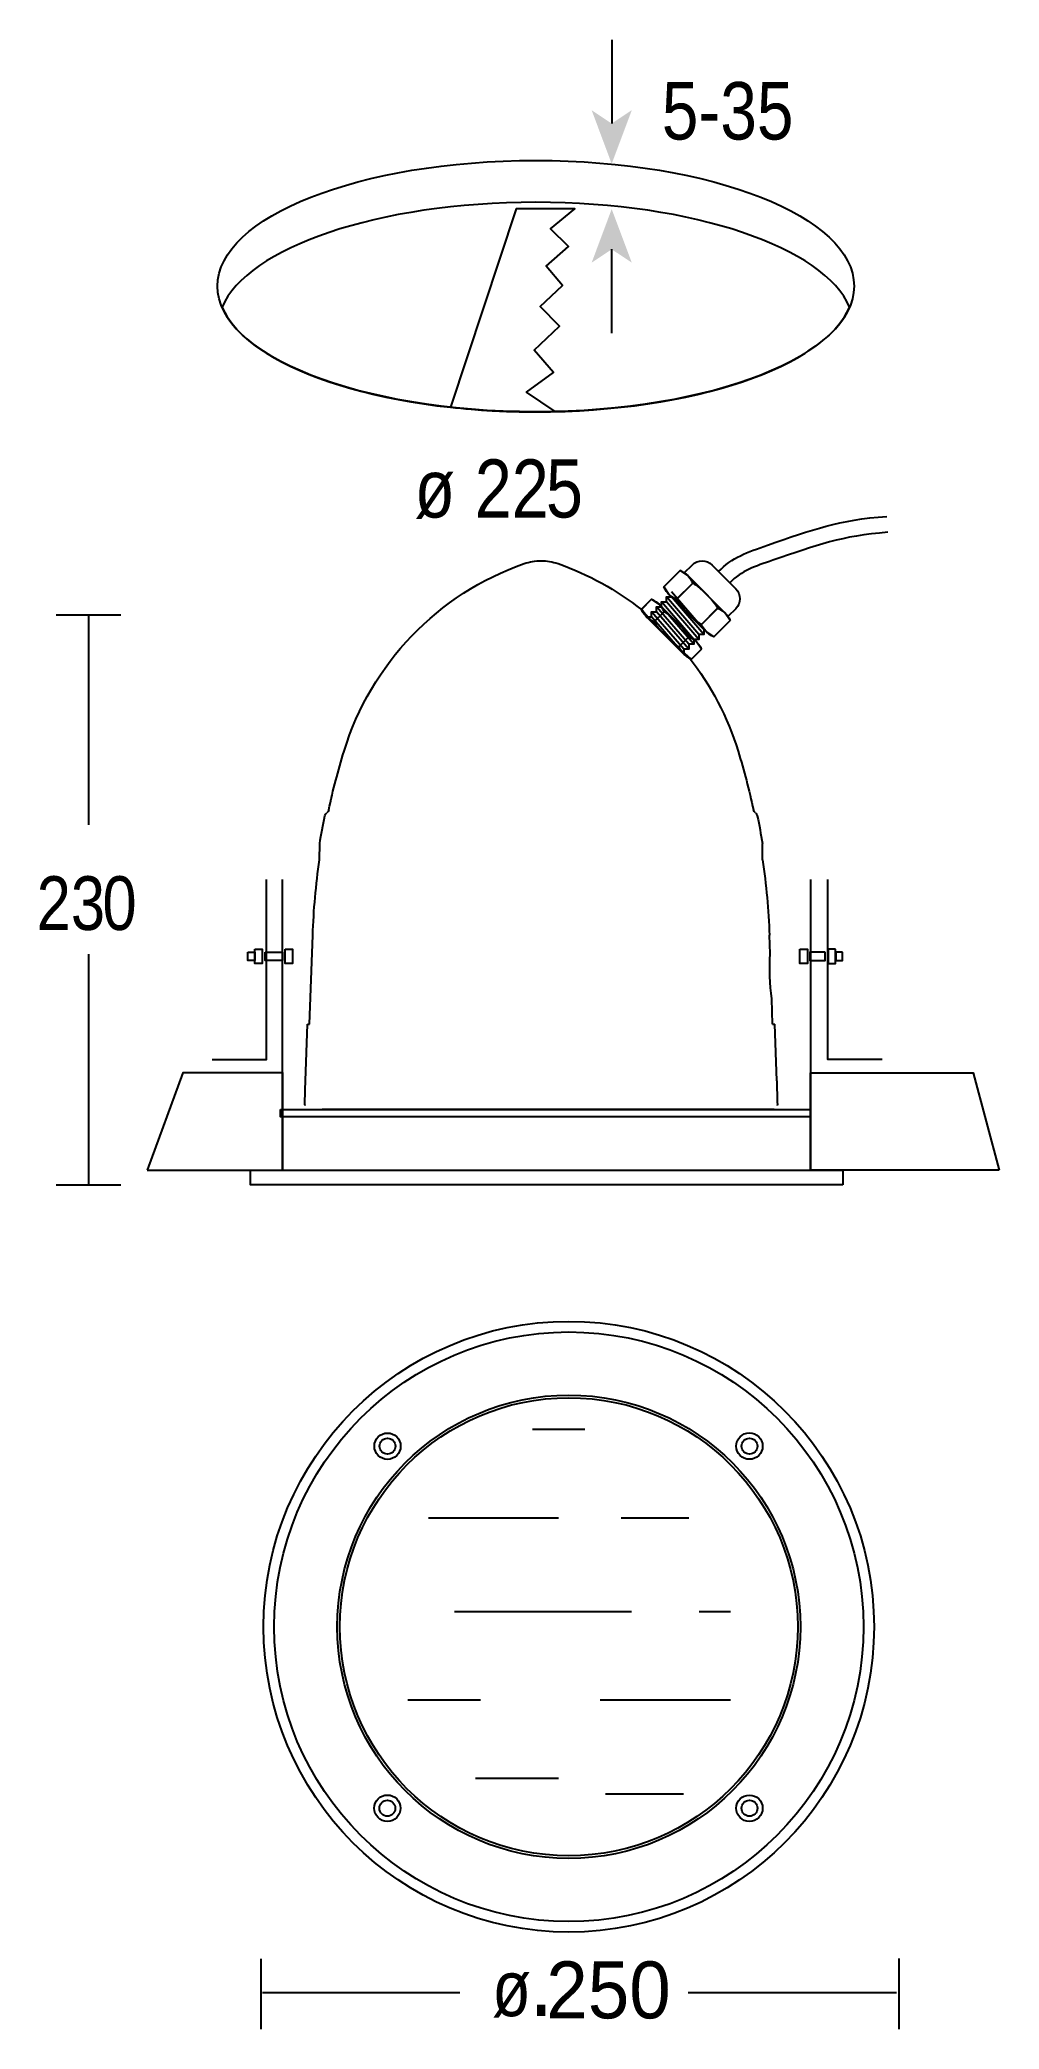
# Model space of a CAD drawing. Extents: x 57 to 184, y 21 to 284.
import ezdxf

# ---------------------------------------------------------------- set-up
doc = ezdxf.new("R2010")
doc.units = 0
doc.layers.add('LIVELLO_1', color=160, linetype='Continuous')
doc.styles.add('STD', font='txt')

# ---------------------------------------------------------------- blocks, each defined once
blk = doc.blocks.new('AI9-BLK1')
at = {"layer": 'LIVELLO_1'}
h = blk.add_hatch(color=7, dxfattribs=at)
h.dxf.hatch_style = 2
h.paths.add_polyline_path([(12.26, 121.57), (14.92, 123.34), (12.26, 116.25), (9.61, 123.34)])
h = blk.add_hatch(color=7, dxfattribs=at)
h.dxf.hatch_style = 2
h.paths.add_polyline_path([(12.26, 104.95), (9.61, 103.18), (12.26, 110.27), (14.92, 103.18)])
at = {"layer": 'LIVELLO_1', "color": 7}
for p, q in [((12.26, 132.65), (12.26, 121.57)), ((12.26, 93.88), (12.26, 104.95)), ((2.74, 63.78), (3.1, 63.78)), ((23.14, 53.39), (18.85, 58.35)), ((23.8, 54.05), (19.51, 59.01)), ((23.8, 53.39), (19.51, 58.35)), ((24.46, 54.71), (20.17, 59.67)), ((24.46, 54.05), (20.17, 59.01)), ((-61.2, 56.63), (-52.66, 56.63)), ((-56.93, 56.63), (-56.93, 28.86)), ((21.82, 52.07), (17.53, 57.02)), ((21.82, 51.41), (17.53, 56.36)), ((22.48, 52.73), (18.19, 57.69)), ((22.48, 52.07), (18.19, 57.02)), ((23.14, 52.73), (18.85, 57.69)), ((-26.38, 24.24), (-26.36, 26.39)), ((32.22, 24.24), (32.2, 26.39)), ((-31.26, -16.79), (-31.28, 21.64)), ((38.57, 21.64), (38.57, -16.79)), ((33.21, 11.81), (33.12, 14.28)), ((-56.93, 11.77), (-56.93, -18.74)), ((33.54, 2.54), (33.42, 5.86)), ((-28.24, -4.97), (-27.98, 2.54)), ((-27.98, 2.54), (-27.7, 2.54)), ((33.54, 2.54), (33.82, 2.54)), ((34.08, -4.97), (33.82, 2.54)), ((33.74, -8.77), (-26.04, -8.77)), ((-61.2, -18.74), (-52.66, -18.74)), ((1.8, -51.01), (8.69, -51.01)), ((-11.97, -62.72), (5.24, -62.72)), ((13.51, -62.72), (22.46, -62.72)), ((-8.53, -75.11), (14.88, -75.11)), ((23.83, -75.11), (27.97, -75.11)), ((-14.72, -86.82), (-5.09, -86.82)), ((10.75, -86.82), (27.97, -86.82)), ((-5.77, -97.15), (5.24, -97.15)), ((11.44, -99.21), (21.77, -99.21)), ((-34.1, -130.34), (-34.1, -121.02)), ((50.26, -130.34), (50.26, -121.01)), ((-7.81, -125.55), (-33.93, -125.55)), ((49.93, -125.55), (22.37, -125.55))]:
    blk.add_line(p, q, dxfattribs=at)
for points in [[(27.93, 55.87), (27.27, 56.86), (22.31, 61.81), (21.32, 62.47), (19.17, 60.33), (19.83, 59.33), (24.79, 54.38), (25.78, 53.72)], [(27.93, 55.87), (27.27, 56.86), (22.31, 61.81), (21.32, 62.47), (19.17, 60.33), (19.83, 59.33), (24.79, 54.38), (25.78, 53.72)], [(24.13, 52.07), (23.47, 53.06), (18.51, 58.02), (17.53, 58.68), (16.2, 57.36), (16.87, 56.37), (21.82, 51.41), (22.81, 50.75)], [(24.13, 52.07), (23.47, 53.06), (18.51, 58.02), (17.53, 58.68), (16.2, 57.36), (16.87, 56.37), (21.82, 51.41), (22.81, 50.75)], [(24.46, 54.71), (24.46, 54.05), (23.8, 54.05), (23.8, 53.39), (23.14, 53.39), (23.14, 52.73), (22.48, 52.73), (22.48, 52.07), (21.82, 52.07), (21.82, 51.41), (16.86, 56.36), (17.52, 56.36), (17.52, 57.02), (18.18, 57.02), (18.18, 57.69), (18.84, 57.69), (18.84, 58.35), (19.5, 58.35), (19.5, 59.01), (20.17, 59.01)], [(24.46, 54.71), (24.46, 54.05), (23.8, 54.05), (23.8, 53.39), (23.14, 53.39), (23.14, 52.73), (22.48, 52.73), (22.48, 52.07), (21.82, 52.07), (21.82, 51.41), (16.86, 56.36), (17.52, 56.36), (17.52, 57.02), (18.18, 57.02), (18.18, 57.69), (18.84, 57.69), (18.84, 58.35), (19.5, 58.35), (19.5, 59.01), (20.17, 59.01)], [(-35.85, 12.04), (-34.95, 12.04), (-34.95, 10.94), (-35.85, 10.94)], [(-35.85, 12.04), (-34.95, 12.04), (-34.95, 10.94), (-35.85, 10.94)], [(-34.94, 12.45), (-33.95, 12.45), (-33.95, 10.53), (-34.94, 10.53)], [(-33.56, 12.04), (-31.26, 12.04), (-31.26, 10.94), (-33.56, 10.94)], [(-33.56, 12.04), (-31.26, 12.04), (-31.26, 10.94), (-33.56, 10.94)], [(-30.94, 12.45), (-29.94, 12.45), (-29.94, 10.53), (-30.94, 10.53)], [(37.15, 12.45), (38.15, 12.45), (38.15, 10.53), (37.15, 10.53)], [(40.5, 12.04), (38.47, 12.04), (38.47, 10.94), (40.5, 10.94)], [(40.5, 12.04), (38.47, 12.04), (38.47, 10.94), (40.5, 10.94)], [(41.88, 12.45), (40.88, 12.45), (40.88, 10.53), (41.88, 10.53)], [(42.79, 12.04), (41.89, 12.04), (41.89, 10.94), (42.79, 10.94)], [(42.79, 12.04), (41.89, 12.04), (41.89, 10.94), (42.79, 10.94)], [(-49.18, -16.8), (-31.25, -16.8), (-31.25, -3.91), (-44.47, -3.91)], [(63.52, -16.8), (38.56, -16.8), (38.56, -3.9), (60.06, -3.9)], [(-31.54, -8.76), (38.5, -8.76), (38.5, -9.72), (-31.54, -9.72)], [(-31.54, -8.76), (38.5, -8.76), (38.5, -9.72), (-31.54, -9.72)], [(42.83, -18.7), (-35.49, -18.7), (-35.49, -16.8), (42.83, -16.8)]]:
    blk.add_lwpolyline(points, close=True, dxfattribs=at)
for points in [[(-40.59, -2.16), (-33.39, -2.16), (-33.41, 21.64)], [(48.04, -2.16), (40.84, -2.16), (40.86, 21.64)]]:
    blk.add_lwpolyline(points, dxfattribs=at)
for centre, radius in [((6.59, -77.14), 40.37), ((6.59, -77.14), 38.97), ((6.59, -77.14), 30.62), ((6.59, -77.14), 30.27), ((-17.39, -53.27), 1.74), ((-17.39, -53.27), 1.05), ((30.48, -53.26), 1.74), ((30.48, -53.26), 1.05), ((-17.41, -101.13), 1.75), ((30.48, -101.13), 1.74), ((-17.41, -101.13), 1.05), ((30.48, -101.13), 1.05)]:
    blk.add_circle(centre, radius, dxfattribs=at)
blk.add_ellipse((2.22, 100.08), major_axis=(-42.09, 0), ratio=0.394753, dxfattribs=at)
for points, knots in [([(-39.28, 97.31), (-35.95, 105.17), (-18.63, 111.16), (2.22, 111.16), (23.08, 111.16), (40.39, 105.17), (43.73, 97.31), (40.39, 89.45), (23.08, 83.46), (2.22, 83.46), (-18.63, 83.46), (-35.95, 89.45), (-39.28, 97.31)], [0, 0, 0, 0, 1, 1, 1, 2, 2, 2, 3, 3, 3, 4, 4, 4, 4]), ([(-9.07, 84.07), (-9.07, 84.07), (-0.37, 110.3), (-0.37, 110.3), (-0.37, 110.3), (7.39, 110.3), (7.39, 110.3), (7.39, 110.3), (4.17, 107.67), (4.17, 107.67), (4.17, 107.67), (6.54, 105.3), (6.54, 105.3), (6.54, 105.3), (3.58, 102.73), (3.58, 102.73), (3.58, 102.73), (5.75, 100.17), (5.75, 100.17), (5.75, 100.17), (2.79, 97.4), (2.79, 97.4), (2.79, 97.4), (5.35, 94.77), (5.35, 94.77), (5.35, 94.77), (2, 91.61), (2, 91.61), (2, 91.61), (4.56, 88.65), (4.56, 88.65), (4.56, 88.65), (1.01, 86.08), (1.01, 86.08), (1.01, 86.08), (4.8, 83.5), (4.8, 83.5), (3.95, 83.48), (3.09, 83.46), (2.22, 83.46), (-1.69, 83.46), (-5.47, 83.68), (-9.07, 84.07)], [0, 0, 0, 0, 1, 1, 1, 2, 2, 2, 3, 3, 3, 4, 4, 4, 5, 5, 5, 6, 6, 6, 7, 7, 7, 8, 8, 8, 9, 9, 9, 10, 10, 10, 11, 11, 11, 12, 12, 12, 13, 13, 13, 14, 14, 14, 14]), ([(48.8, 67.54), (42.68, 67.08), (39.34, 65.84), (33.57, 63.84), (31.23, 63.03), (29.43, 62.5), (27.89, 60.85), (27.89, 60.85), (26.39, 62.34), (26.39, 62.34), (28.16, 64.21), (30.19, 64.91), (32.88, 65.84), (38.85, 67.91), (42.31, 69.18), (48.64, 69.65)], [0, 0, 0, 0, 1, 1, 1, 2, 2, 2, 3, 3, 3, 4, 4, 4, 5, 5, 5, 5]), ([(5.16, 63.4), (9.16, 62), (12.91, 59.93), (16.23, 57.29), (16.23, 57.29), (16.24, 57.28), (16.24, 57.28), (16.24, 57.28), (16.24, 57.28), (16.24, 57.28), (16.24, 57.28), (16.24, 57.27), (16.24, 57.27), (16.24, 57.27), (16.25, 57.27), (16.25, 57.27), (16.25, 57.27), (16.25, 57.26), (16.25, 57.26), (16.25, 57.26), (16.26, 57.26), (16.26, 57.26), (16.26, 57.26), (16.26, 57.25), (16.26, 57.25), (16.26, 57.25), (16.27, 57.25), (16.27, 57.25), (16.27, 57.25), (16.27, 57.24), (16.27, 57.24), (16.27, 57.24), (16.27, 57.24), (16.27, 57.24), (16.27, 57.24), (16.27, 57.24), (16.27, 57.24), (16.27, 57.24), (16.28, 57.23), (16.28, 57.23), (16.28, 57.23), (16.28, 57.23), (16.28, 57.23), (16.28, 57.23), (16.29, 57.22), (16.29, 57.22), (16.29, 57.22), (16.29, 57.22), (16.29, 57.22), (16.29, 57.22), (16.3, 57.21), (16.3, 57.21), (16.3, 57.21), (16.3, 57.21), (16.3, 57.21), (16.3, 57.21), (16.3, 57.21), (16.3, 57.21), (16.3, 57.21), (16.31, 57.2), (16.31, 57.2), (16.31, 57.2), (16.31, 57.2), (16.31, 57.2), (16.31, 57.2), (16.31, 57.19), (16.31, 57.19), (16.31, 57.19), (16.32, 57.19), (16.32, 57.19), (16.32, 57.19), (16.32, 57.18), (16.32, 57.18), (16.32, 57.18), (16.33, 57.18), (16.33, 57.18), (16.33, 57.18), (16.33, 57.17), (16.33, 57.17), (16.33, 57.17), (16.33, 57.17), (16.33, 57.17), (16.33, 57.17), (16.34, 57.16), (16.34, 57.16), (16.34, 57.16), (16.34, 57.16), (16.34, 57.16), (16.34, 57.16), (16.34, 57.15), (16.34, 57.15), (16.34, 57.15), (16.35, 57.15), (16.35, 57.15), (16.35, 57.15), (16.35, 57.15), (16.35, 57.15), (16.35, 57.15), (16.36, 57.14), (16.36, 57.14), (16.36, 57.14), (16.36, 57.14), (16.36, 57.14), (16.36, 57.14), (16.36, 57.13), (16.36, 57.13), (16.36, 57.13), (16.37, 57.13), (16.37, 57.13), (16.37, 57.13), (16.37, 57.12), (16.37, 57.12), (16.37, 57.12), (16.37, 57.12), (16.37, 57.12), (16.37, 57.12), (16.38, 57.11), (16.38, 57.11), (16.38, 57.11), (16.38, 57.11), (16.38, 57.11), (16.38, 57.11), (16.39, 57.1), (16.39, 57.1), (16.39, 57.1), (16.39, 57.1), (16.39, 57.1), (16.39, 57.1), (16.39, 57.09), (16.39, 57.09), (16.39, 57.09), (16.4, 57.09), (16.4, 57.09), (16.4, 57.09), (16.4, 57.09), (16.4, 57.09), (16.4, 57.09), (16.4, 57.08), (16.4, 57.08), (16.4, 57.08), (16.41, 57.08), (16.41, 57.08), (16.41, 57.08), (16.41, 57.07), (16.41, 57.07), (16.41, 57.07), (16.42, 57.07), (16.42, 57.07), (16.42, 57.07), (16.42, 57.06), (16.42, 57.06), (16.42, 57.06), (16.42, 57.06), (16.42, 57.06), (16.42, 57.06), (16.43, 57.06), (16.43, 57.06), (16.43, 57.06), (16.43, 57.05), (16.43, 57.05), (16.43, 57.05), (16.43, 57.05), (16.43, 57.05), (16.43, 57.05), (16.44, 57.04), (16.44, 57.04), (16.44, 57.04), (16.44, 57.04), (16.44, 57.04), (16.44, 57.04), (16.45, 57.03), (16.45, 57.03), (16.45, 57.03), (16.45, 57.03), (16.45, 57.03), (16.45, 57.03), (16.45, 57.02), (16.45, 57.02), (16.45, 57.02), (16.46, 57.02), (16.46, 57.02), (16.46, 57.02), (16.46, 57.01), (16.46, 57.01), (16.46, 57.01), (16.47, 57.01), (16.47, 57.01), (16.47, 57.01), (16.47, 57), (16.47, 57), (16.47, 57), (16.47, 57), (16.47, 57), (16.47, 57), (16.48, 57), (16.48, 57), (16.48, 57), (16.48, 56.99), (16.48, 56.99), (16.48, 56.99), (16.49, 56.99), (16.49, 56.99), (16.49, 56.99), (16.49, 56.98), (16.49, 56.98), (16.49, 56.98), (16.49, 56.98), (16.49, 56.98), (16.49, 56.98), (16.5, 56.97), (16.5, 56.97), (16.5, 56.97), (16.5, 56.97), (16.5, 56.97), (16.5, 56.97), (16.5, 56.96), (16.5, 56.96), (16.5, 56.96), (16.51, 56.96), (16.51, 56.96), (16.51, 56.96), (16.51, 56.96), (16.51, 56.96), (16.51, 56.96), (16.52, 56.95), (16.52, 56.95), (16.52, 56.95), (16.52, 56.95), (16.52, 56.95), (16.52, 56.95), (16.52, 56.94), (16.52, 56.94), (16.52, 56.94), (16.53, 56.94), (16.53, 56.94), (16.53, 56.94), (16.53, 56.93), (16.53, 56.93), (16.53, 56.93), (16.53, 56.93), (16.53, 56.93), (16.53, 56.93), (16.54, 56.92), (16.54, 56.92), (16.54, 56.92), (16.54, 56.92), (16.54, 56.92), (16.54, 56.92), (16.55, 56.92), (16.55, 56.92), (16.55, 56.92), (16.55, 56.91), (16.55, 56.91), (16.55, 56.91), (16.55, 56.91), (16.55, 56.91), (16.55, 56.91), (16.56, 56.9), (16.56, 56.9), (16.56, 56.9), (16.56, 56.9), (16.56, 56.9), (16.56, 56.9), (16.56, 56.89), (16.56, 56.89), (16.56, 56.89), (16.57, 56.89), (16.57, 56.89), (16.57, 56.89), (16.57, 56.88), (16.57, 56.88), (16.57, 56.88), (16.58, 56.88), (16.58, 56.88), (16.58, 56.88), (16.58, 56.87), (16.58, 56.87), (16.58, 56.87), (16.58, 56.87), (16.58, 56.87), (16.58, 56.87), (16.59, 56.86), (16.59, 56.86), (16.59, 56.86), (16.59, 56.86), (16.59, 56.86), (16.59, 56.86), (16.59, 56.86), (16.59, 56.86), (16.59, 56.86), (16.6, 56.85), (16.6, 56.85), (16.6, 56.85), (16.61, 56.85), (16.61, 56.85), (16.61, 56.85), (16.61, 56.84), (16.61, 56.84), (16.61, 56.84), (16.61, 56.84), (16.61, 56.84), (16.61, 56.84), (16.62, 56.83), (16.62, 56.83), (16.62, 56.83), (16.62, 56.83), (16.62, 56.83), (16.62, 56.83), (16.62, 56.82), (16.62, 56.82), (16.62, 56.82), (16.63, 56.82), (16.63, 56.82), (16.63, 56.82), (16.63, 56.82), (16.63, 56.82), (16.63, 56.82), (16.63, 56.81), (16.63, 56.81), (16.63, 56.81), (16.64, 56.81), (16.64, 56.81), (16.64, 56.81), (16.64, 56.8), (16.64, 56.8), (16.64, 56.8), (16.65, 56.8), (16.65, 56.8), (16.65, 56.8), (16.65, 56.79), (16.65, 56.79), (16.65, 56.79), (16.65, 56.79), (16.65, 56.79), (16.65, 56.79), (16.66, 56.78), (16.66, 56.78), (16.66, 56.78), (16.66, 56.78), (16.66, 56.78), (16.66, 56.78), (16.67, 56.78), (16.67, 56.78), (16.67, 56.78), (16.67, 56.77), (16.67, 56.77), (16.67, 56.77), (16.67, 56.77), (16.67, 56.77), (16.67, 56.77), (16.68, 56.76), (16.68, 56.76), (16.68, 56.76), (16.68, 56.76), (16.68, 56.76), (16.68, 56.76), (16.69, 56.75), (16.69, 56.75), (16.69, 56.75), (16.69, 56.75), (16.69, 56.75), (16.69, 56.75), (16.69, 56.74), (16.69, 56.74), (16.69, 56.74), (16.7, 56.74), (16.7, 56.74), (16.7, 56.74), (16.7, 56.74), (16.7, 56.74), (16.7, 56.74), (16.7, 56.73), (16.7, 56.73), (16.7, 56.73), (16.71, 56.72), (16.71, 56.72), (16.71, 56.72), (16.71, 56.72), (16.71, 56.72), (16.71, 56.72), (16.72, 56.72), (16.72, 56.72), (16.72, 56.72), (16.72, 56.71), (16.72, 56.71), (16.72, 56.71), (16.72, 56.71), (16.72, 56.71), (16.72, 56.71), (16.73, 56.7), (16.73, 56.7), (16.73, 56.7), (16.73, 56.7), (16.73, 56.7), (16.73, 56.7), (16.73, 56.7), (16.73, 56.7), (16.73, 56.7), (16.74, 56.69), (16.74, 56.69), (16.74, 56.69), (16.74, 56.69), (16.74, 56.69), (16.74, 56.69), (16.75, 56.68), (16.75, 56.68), (16.75, 56.68), (16.75, 56.68), (16.75, 56.68), (16.75, 56.68), (16.76, 56.67), (16.76, 56.67), (16.76, 56.67), (16.76, 56.67), (16.76, 56.67), (16.76, 56.67), (16.76, 56.67), (16.76, 56.67), (16.76, 56.67), (16.76, 56.66), (16.76, 56.66), (16.76, 56.66), (16.77, 56.66), (16.77, 56.66), (16.77, 56.66), (16.78, 56.65), (16.78, 56.65), (16.78, 56.65), (16.78, 56.65), (16.78, 56.65), (16.78, 56.65), (16.78, 56.64), (16.78, 56.64), (16.78, 56.64), (16.78, 56.64), (16.78, 56.64), (16.78, 56.64), (16.79, 56.63), (16.79, 56.63), (16.79, 56.63), (16.79, 56.63), (16.79, 56.63), (16.79, 56.63), (16.8, 56.62), (16.8, 56.62), (16.8, 56.62), (16.8, 56.62), (16.8, 56.62), (16.8, 56.62), (16.81, 56.62), (16.81, 56.62), (16.81, 56.62), (16.81, 56.61), (16.81, 56.61), (16.81, 56.61), (16.81, 56.61), (16.81, 56.61), (16.81, 56.61), (16.82, 56.6), (16.82, 56.6), (16.82, 56.6), (16.82, 56.6), (16.82, 56.6), (16.82, 56.6), (16.83, 56.59), (16.83, 56.59), (16.83, 56.59), (16.83, 56.59), (16.83, 56.59), (16.83, 56.59), (16.83, 56.59), (16.83, 56.59), (16.83, 56.59), (16.84, 56.58), (16.84, 56.58), (16.84, 56.58), (16.84, 56.58), (16.84, 56.58), (16.84, 56.58), (16.84, 56.57), (16.84, 56.57), (16.84, 56.57), (16.85, 56.57), (16.85, 56.57), (16.85, 56.57), (16.85, 56.56), (16.85, 56.56), (16.85, 56.56), (16.86, 56.56), (16.86, 56.56), (16.86, 56.56), (16.86, 56.55), (16.86, 56.55), (16.86, 56.55), (16.86, 56.55), (16.86, 56.55), (16.86, 56.55), (16.87, 56.54), (16.87, 56.54), (16.87, 56.54), (16.87, 56.54), (16.87, 56.54), (16.87, 56.54), (16.87, 56.53), (16.87, 56.53), (16.87, 56.53), (16.88, 56.53), (16.88, 56.53), (16.88, 56.53), (16.88, 56.53), (16.88, 56.53), (16.88, 56.53), (16.89, 56.52), (16.89, 56.52), (16.89, 56.52), (16.89, 56.52), (16.89, 56.52), (16.89, 56.52), (16.89, 56.51), (16.89, 56.51), (16.89, 56.51), (16.9, 56.51), (16.9, 56.51), (16.9, 56.51), (16.9, 56.51), (16.9, 56.51), (16.9, 56.51), (16.91, 56.5), (16.91, 56.5), (16.91, 56.5), (16.91, 56.5), (16.91, 56.5), (16.91, 56.5), (16.91, 56.49), (16.91, 56.49), (16.91, 56.49), (16.92, 56.49), (16.92, 56.49), (16.92, 56.49), (16.92, 56.48), (16.92, 56.48), (16.92, 56.48), (16.92, 56.48), (16.92, 56.48), (16.92, 56.48), (16.93, 56.47), (16.93, 56.47), (16.93, 56.47), (16.93, 56.47), (16.93, 56.47), (16.93, 56.47), (16.94, 56.46), (16.94, 56.46), (16.94, 56.46), (16.94, 56.46), (16.94, 56.46), (16.94, 56.46), (16.94, 56.45), (16.94, 56.45), (16.94, 56.45), (16.95, 56.45), (16.95, 56.45), (16.95, 56.45), (16.95, 56.45), (16.95, 56.45), (16.95, 56.45), (16.96, 56.44), (16.96, 56.44), (16.96, 56.44), (16.96, 56.44), (16.96, 56.44), (16.96, 56.44), (16.96, 56.43), (16.96, 56.43), (16.96, 56.43), (16.97, 56.43), (16.97, 56.43), (16.97, 56.43), (16.97, 56.43), (16.97, 56.43), (16.97, 56.43), (16.98, 56.42), (16.98, 56.42), (16.98, 56.42), (16.98, 56.42), (16.98, 56.42), (16.98, 56.42), (16.99, 56.41), (16.99, 56.41), (16.99, 56.41), (16.99, 56.41), (16.99, 56.41), (16.99, 56.41), (16.99, 56.4), (16.99, 56.4), (16.99, 56.4), (17, 56.4), (17, 56.4), (17, 56.4), (17, 56.39), (17, 56.39), (17, 56.39), (17, 56.39), (17, 56.39), (17, 56.39), (17.01, 56.38), (17.01, 56.38), (17.01, 56.38), (17.01, 56.38), (17.01, 56.38), (17.01, 56.38), (17.02, 56.38), (17.02, 56.38), (17.02, 56.38), (17.02, 56.37), (17.02, 56.37), (17.02, 56.37), (17.02, 56.37), (17.02, 56.37), (17.02, 56.37), (17.03, 56.36), (17.03, 56.36), (17.03, 56.36), (17.03, 56.36), (17.03, 56.36), (17.03, 56.36), (17.04, 56.36), (17.04, 56.36), (17.04, 56.36), (17.04, 56.35), (17.04, 56.35), (17.04, 56.35), (17.04, 56.35), (17.04, 56.35), (17.04, 56.35), (17.05, 56.34), (17.05, 56.34), (17.05, 56.34), (17.05, 56.34), (17.05, 56.34), (17.05, 56.34), (17.05, 56.33), (17.05, 56.33), (17.05, 56.33), (17.06, 56.33), (17.06, 56.33), (17.06, 56.33), (17.06, 56.32), (17.06, 56.32), (17.06, 56.32), (17.07, 56.32), (17.07, 56.32), (17.07, 56.32), (17.07, 56.31), (17.07, 56.31), (17.07, 56.31), (17.07, 56.31), (17.07, 56.31), (17.07, 56.31), (17.08, 56.3), (17.08, 56.3), (17.08, 56.3), (17.08, 56.3), (17.08, 56.3), (17.08, 56.3), (17.09, 56.3), (17.09, 56.3), (17.09, 56.3), (17.09, 56.29), (17.09, 56.29), (17.09, 56.29), (17.09, 56.29), (17.09, 56.29), (17.09, 56.29), (17.1, 56.28), (17.1, 56.28), (17.1, 56.28), (17.1, 56.28), (17.1, 56.28), (17.1, 56.28), (17.1, 56.28), (17.1, 56.28), (17.1, 56.28), (17.11, 56.27), (17.11, 56.27), (17.11, 56.27), (17.12, 56.27), (17.12, 56.27), (17.12, 56.27), (17.12, 56.26), (17.12, 56.26), (17.12, 56.26), (17.12, 56.26), (17.12, 56.26), (17.12, 56.26), (17.12, 56.25), (17.12, 56.25), (17.12, 56.25), (17.13, 56.25), (17.13, 56.25), (17.13, 56.25), (17.13, 56.24), (17.13, 56.24), (17.13, 56.24), (17.14, 56.24), (17.14, 56.24), (17.14, 56.24), (17.14, 56.23), (17.14, 56.23), (17.14, 56.23), (17.15, 56.23), (17.15, 56.23), (17.15, 56.23), (17.15, 56.23), (17.15, 56.23), (17.15, 56.23), (17.15, 56.22), (17.15, 56.22), (17.15, 56.22), (17.16, 56.22), (17.16, 56.22), (17.16, 56.22), (17.16, 56.21), (17.16, 56.21), (17.16, 56.21), (17.17, 56.21), (17.17, 56.21), (17.17, 56.21), (17.17, 56.2), (17.17, 56.2), (17.17, 56.2), (17.17, 56.2), (17.17, 56.2), (17.17, 56.2), (17.18, 56.2), (17.18, 56.2), (17.18, 56.2), (17.18, 56.19), (17.18, 56.19), (17.18, 56.19), (17.19, 56.18), (17.19, 56.18), (17.19, 56.18), (17.19, 56.18), (17.19, 56.18), (17.19, 56.18), (17.19, 56.18), (17.19, 56.18), (17.19, 56.18), (17.2, 56.17), (17.2, 56.17), (17.2, 56.17), (17.2, 56.17), (17.2, 56.17), (17.2, 56.17), (17.2, 56.16), (17.2, 56.16), (17.2, 56.16), (17.21, 56.16), (17.21, 56.16), (17.21, 56.16), (17.21, 56.16), (17.21, 56.16), (17.21, 56.16), (17.22, 56.15), (17.22, 56.15), (17.22, 56.15), (17.22, 56.15), (17.22, 56.15), (17.22, 56.15), (17.23, 56.14), (17.23, 56.14), (17.23, 56.14), (17.23, 56.14), (17.23, 56.14), (17.23, 56.14), (17.23, 56.13), (17.23, 56.13), (17.23, 56.13), (17.24, 56.13), (17.24, 56.13), (17.24, 56.13), (17.24, 56.12), (17.24, 56.12), (17.24, 56.12), (17.25, 56.12), (17.25, 56.12), (17.25, 56.12), (17.25, 56.12), (17.25, 56.12), (17.25, 56.12), (17.25, 56.11), (17.25, 56.11), (17.25, 56.11), (17.25, 56.11), (17.25, 56.11), (17.25, 56.11), (17.26, 56.1), (17.26, 56.1), (17.26, 56.1), (17.27, 56.1), (17.27, 56.1), (17.27, 56.1), (17.27, 56.09), (17.27, 56.09), (17.27, 56.09), (17.27, 56.09), (17.27, 56.09), (17.27, 56.09), (17.28, 56.09), (17.28, 56.09), (17.28, 56.09), (17.28, 56.08), (17.28, 56.08), (17.28, 56.08), (17.29, 56.08), (17.29, 56.08), (17.29, 56.08), (17.29, 56.07), (17.29, 56.07), (17.29, 56.07), (17.29, 56.07), (17.29, 56.07), (17.29, 56.07), (17.3, 56.06), (17.3, 56.06), (17.3, 56.06), (17.3, 56.06), (17.3, 56.06), (17.3, 56.06), (17.3, 56.05), (17.3, 56.05), (17.3, 56.05), (17.31, 56.05), (17.31, 56.05), (17.31, 56.05), (17.31, 56.05), (17.31, 56.05), (17.31, 56.05), (17.32, 56.04), (17.32, 56.04), (17.32, 56.04), (17.32, 56.04), (17.32, 56.04), (17.32, 56.04), (17.32, 56.03), (17.32, 56.03), (17.32, 56.03), (17.33, 56.03), (17.33, 56.03), (17.33, 56.03), (17.33, 56.02), (17.33, 56.02), (17.33, 56.02), (17.34, 56.02), (17.34, 56.02), (17.34, 56.02), (17.34, 56.01), (17.34, 56.01), (17.34, 56.01), (17.34, 56.01), (17.34, 56.01), (17.34, 56.01), (17.35, 56.01), (17.35, 56.01), (17.35, 56.01), (17.35, 56), (17.35, 56), (17.35, 56), (17.36, 56), (17.36, 56), (17.36, 56), (17.36, 55.99), (17.36, 55.99), (17.36, 55.99), (17.36, 55.99), (17.36, 55.99), (17.36, 55.99), (17.37, 55.99), (17.37, 55.99), (17.37, 55.99), (17.37, 55.98), (17.37, 55.98), (17.37, 55.98), (17.37, 55.98), (17.37, 55.98), (17.37, 55.98), (17.38, 55.97), (17.38, 55.97), (17.38, 55.97), (17.38, 55.97), (17.38, 55.97), (17.38, 55.97), (17.39, 55.96), (17.39, 55.96), (17.39, 55.96), (17.39, 55.96), (17.39, 55.96), (17.39, 55.96), (17.39, 55.95), (17.39, 55.95), (17.39, 55.95), (17.4, 55.95), (17.4, 55.95), (17.4, 55.95), (17.4, 55.95), (17.4, 55.95), (17.4, 55.95), (17.41, 55.94), (17.41, 55.94), (17.41, 55.94), (17.41, 55.94), (17.41, 55.94), (17.41, 55.94), (17.41, 55.93), (17.41, 55.93), (17.41, 55.93), (17.42, 55.93), (17.42, 55.93), (17.42, 55.93), (17.42, 55.92), (17.42, 55.92), (17.42, 55.92), (17.43, 55.92), (17.43, 55.92), (17.43, 55.92), (17.43, 55.91), (17.43, 55.91), (17.43, 55.91), (17.43, 55.91), (17.43, 55.91), (17.43, 55.91), (17.44, 55.91), (17.44, 55.91), (17.44, 55.91), (17.44, 55.9), (17.44, 55.9), (17.44, 55.9), (17.45, 55.9), (17.45, 55.9), (17.45, 55.9), (17.45, 55.89), (17.45, 55.89), (17.45, 55.89), (17.46, 55.89), (17.46, 55.89), (17.46, 55.89), (17.46, 55.89), (17.46, 55.89), (17.46, 55.89), (17.46, 55.88), (17.46, 55.88), (17.46, 55.88), (17.47, 55.87), (17.47, 55.87), (17.47, 55.87), (17.47, 55.87), (17.47, 55.87), (17.47, 55.87), (17.48, 55.87), (17.48, 55.87), (17.48, 55.87), (17.48, 55.86), (17.48, 55.86), (17.48, 55.86), (17.48, 55.86), (17.48, 55.86), (17.48, 55.86), (17.49, 55.85), (17.49, 55.85), (17.49, 55.85), (17.49, 55.85), (17.49, 55.85), (17.49, 55.85), (17.5, 55.85), (17.5, 55.85), (17.5, 55.85), (17.5, 55.84), (17.5, 55.84), (17.5, 55.84), (17.5, 55.84), (17.5, 55.84), (17.5, 55.84), (17.51, 55.83), (17.51, 55.83), (17.51, 55.83), (17.51, 55.83), (17.51, 55.83), (17.51, 55.83), (17.51, 55.82), (17.51, 55.82), (17.51, 55.82), (17.52, 55.82), (17.52, 55.82), (17.52, 55.82), (17.52, 55.81), (17.52, 55.81), (17.52, 55.81), (17.53, 55.81), (17.53, 55.81), (17.53, 55.81), (17.53, 55.81), (17.53, 55.81), (17.53, 55.81), (17.53, 55.8), (17.53, 55.8), (17.53, 55.8), (17.54, 55.8), (17.54, 55.8), (17.54, 55.8), (17.54, 55.79), (17.54, 55.79), (17.54, 55.79), (17.55, 55.79), (17.55, 55.79), (17.55, 55.79), (17.55, 55.78), (17.55, 55.78), (17.55, 55.78), (17.55, 55.78), (17.55, 55.78), (17.55, 55.78), (17.56, 55.78), (17.56, 55.78), (17.56, 55.78), (17.57, 55.77), (17.57, 55.77), (17.57, 55.77), (17.57, 55.77), (17.57, 55.77), (17.57, 55.77), (17.57, 55.76), (17.57, 55.76), (17.57, 55.76), (17.57, 55.76), (17.57, 55.76), (17.57, 55.76), (17.58, 55.75), (17.58, 55.75), (17.58, 55.75), (17.58, 55.75), (17.58, 55.75), (17.58, 55.75), (17.59, 55.75), (17.59, 55.75), (17.59, 55.75), (17.59, 55.74), (17.59, 55.74), (17.59, 55.74), (17.59, 55.74), (17.59, 55.74), (17.59, 55.74), (17.6, 55.73), (17.6, 55.73), (17.6, 55.73), (17.6, 55.73), (17.6, 55.73), (17.6, 55.73), (17.61, 55.72), (17.61, 55.72), (17.61, 55.72), (17.61, 55.72), (17.61, 55.72), (17.61, 55.72), (17.62, 55.71), (17.62, 55.71), (17.62, 55.71), (17.62, 55.71), (17.62, 55.71), (17.62, 55.71), (17.62, 55.71), (17.62, 55.71), (17.62, 55.71), (17.63, 55.7), (17.63, 55.7), (17.63, 55.7), (17.63, 55.7), (17.63, 55.7), (17.63, 55.7), (17.64, 55.69), (17.64, 55.69), (17.64, 55.69), (17.64, 55.69), (17.64, 55.69), (17.64, 55.69), (17.64, 55.68), (17.64, 55.68), (17.64, 55.68), (17.65, 55.68), (17.65, 55.68), (17.65, 55.68), (17.65, 55.68), (17.65, 55.68), (17.65, 55.68), (17.66, 55.67), (17.66, 55.67), (17.66, 55.67), (17.66, 55.67), (17.66, 55.67), (17.66, 55.67), (17.66, 55.66), (17.66, 55.66), (17.66, 55.66), (17.67, 55.66), (17.67, 55.66), (17.67, 55.66), (17.67, 55.66), (17.67, 55.66), (17.67, 55.66), (17.68, 55.65), (17.68, 55.65), (17.68, 55.65), (17.68, 55.65), (17.68, 55.65), (17.68, 55.65), (17.68, 55.64), (17.68, 55.64), (17.68, 55.64), (17.69, 55.64), (17.69, 55.64), (17.69, 55.64), (17.69, 55.63), (17.69, 55.63), (17.69, 55.63), (17.7, 55.63), (17.7, 55.63), (17.7, 55.63), (17.7, 55.62), (17.7, 55.62), (17.7, 55.62), (17.7, 55.62), (17.7, 55.62), (17.7, 55.62), (17.71, 55.62), (17.71, 55.62), (17.71, 55.62), (17.71, 55.61), (17.71, 55.61), (17.71, 55.61), (17.71, 55.61), (17.71, 55.61), (17.71, 55.61), (17.72, 55.6), (17.72, 55.6), (17.72, 55.6), (17.72, 55.6), (17.72, 55.6), (17.72, 55.6), (17.73, 55.59), (17.73, 55.59), (17.73, 55.59), (17.73, 55.59), (17.73, 55.59), (17.73, 55.59), (17.74, 55.58), (17.74, 55.58), (17.74, 55.58), (17.74, 55.58), (17.74, 55.58), (17.74, 55.58), (17.74, 55.58), (17.74, 55.58), (17.74, 55.58), (17.75, 55.57), (17.75, 55.57), (17.75, 55.57), (17.75, 55.57), (17.75, 55.57), (17.75, 55.57), (17.76, 55.56), (17.76, 55.56), (17.76, 55.56), (17.76, 55.56), (17.76, 55.56), (17.76, 55.56), (17.77, 55.55), (17.77, 55.55), (17.77, 55.55), (17.77, 55.55), (17.77, 55.55), (17.77, 55.55), (17.77, 55.54), (17.77, 55.54), (17.77, 55.54), (17.78, 55.54), (17.78, 55.54), (17.78, 55.54), (17.78, 55.54), (17.78, 55.54), (17.78, 55.54), (17.79, 55.53), (17.79, 55.53), (17.79, 55.53), (17.79, 55.53), (17.79, 55.53), (17.79, 55.53), (17.79, 55.52), (17.79, 55.52), (17.79, 55.52), (17.8, 55.52), (17.8, 55.52), (17.8, 55.52), (17.8, 55.52), (17.8, 55.52), (17.8, 55.52), (17.8, 55.51), (17.8, 55.51), (17.8, 55.51), (17.81, 55.51), (17.81, 55.51), (17.81, 55.51), (17.81, 55.5), (17.81, 55.5), (17.81, 55.5), (17.82, 55.5), (17.82, 55.5), (17.82, 55.5), (17.82, 55.49), (17.82, 55.49), (17.82, 55.49), (17.82, 55.49), (17.82, 55.49), (17.82, 55.49), (17.83, 55.49), (17.83, 55.49), (17.83, 55.49), (17.83, 55.48), (17.83, 55.48), (17.83, 55.48), (17.84, 55.48), (17.84, 55.48), (17.84, 55.48), (17.84, 55.47), (17.84, 55.47), (17.84, 55.47), (17.84, 55.47), (17.84, 55.47), (17.84, 55.47), (17.85, 55.46), (17.85, 55.46), (17.85, 55.46), (17.85, 55.46), (17.85, 55.46), (17.85, 55.46), (17.86, 55.46), (17.86, 55.46), (17.86, 55.46), (17.86, 55.45), (17.86, 55.45), (17.86, 55.45), (17.86, 55.45), (17.86, 55.45), (17.86, 55.45), (17.87, 55.44), (17.87, 55.44), (17.87, 55.44), (17.88, 55.44), (17.88, 55.44), (17.88, 55.44), (17.88, 55.43), (17.88, 55.43), (17.88, 55.43), (17.88, 55.43), (17.88, 55.43), (17.88, 55.43), (17.88, 55.43), (17.88, 55.43), (17.88, 55.43), (17.89, 55.42), (17.89, 55.42), (17.89, 55.42), (17.9, 55.42), (17.9, 55.42), (17.9, 55.42), (17.9, 55.41), (17.9, 55.41), (17.9, 55.41), (17.9, 55.41), (17.9, 55.41), (17.9, 55.41), (17.9, 55.4), (17.9, 55.4), (17.9, 55.4), (17.91, 55.4), (17.91, 55.4), (17.91, 55.4), (17.92, 55.39), (17.92, 55.39), (17.92, 55.39), (17.92, 55.39), (17.92, 55.39), (17.92, 55.39), (17.92, 55.39), (17.92, 55.39), (17.92, 55.39), (17.92, 55.38), (17.92, 55.38), (17.92, 55.38), (17.93, 55.38), (17.93, 55.38), (17.93, 55.38), (17.94, 55.37), (17.94, 55.37), (17.94, 55.37), (17.94, 55.37), (17.94, 55.37), (17.94, 55.37), (17.94, 55.37), (17.94, 55.37), (17.94, 55.37), (17.94, 55.36), (17.94, 55.36), (17.94, 55.36), (17.95, 55.36), (17.95, 55.36), (17.95, 55.36), (17.95, 55.35), (17.95, 55.35), (17.95, 55.35), (17.96, 55.35), (17.96, 55.35), (17.96, 55.35), (17.96, 55.34), (17.96, 55.34), (17.96, 55.34), (17.97, 55.34), (17.97, 55.34), (17.97, 55.34), (17.97, 55.34), (17.97, 55.34), (17.97, 55.34), (17.97, 55.33), (17.97, 55.33), (17.97, 55.33), (17.98, 55.33), (17.98, 55.33), (17.98, 55.33), (17.98, 55.32), (17.98, 55.32), (17.98, 55.32), (17.99, 55.32), (17.99, 55.32), (17.99, 55.32), (17.99, 55.31), (17.99, 55.31), (17.99, 55.31), (17.99, 55.31), (17.99, 55.31), (17.99, 55.31), (18, 55.31), (18, 55.31), (18, 55.31), (18, 55.3), (18, 55.3), (18, 55.3), (18.01, 55.3), (18.01, 55.3), (18.01, 55.3), (18.01, 55.29), (18.01, 55.29), (18.01, 55.29), (18.01, 55.29), (18.01, 55.29), (18.01, 55.29), (18.02, 55.28), (18.02, 55.28), (18.02, 55.28), (18.02, 55.28), (18.02, 55.28), (18.02, 55.28), (18.03, 55.27), (18.03, 55.27), (18.03, 55.27), (18.03, 55.27), (18.03, 55.27), (18.03, 55.27), (18.03, 55.27), (18.03, 55.27), (18.03, 55.27), (18.04, 55.26), (18.04, 55.26), (18.04, 55.26), (18.04, 55.26), (18.04, 55.26), (18.04, 55.26), (18.05, 55.25), (18.05, 55.25), (18.05, 55.25), (18.05, 55.25), (18.05, 55.25), (18.05, 55.25), (18.05, 55.24), (18.05, 55.24), (18.05, 55.24), (18.06, 55.24), (18.06, 55.24), (18.06, 55.24), (18.06, 55.24), (18.06, 55.24), (18.06, 55.24), (18.07, 55.23), (18.07, 55.23), (18.07, 55.23), (18.07, 55.23), (18.07, 55.23), (18.07, 55.23), (18.08, 55.22), (18.08, 55.22), (18.08, 55.22), (18.08, 55.22), (18.08, 55.22), (18.08, 55.22), (18.08, 55.21), (18.08, 55.21), (18.08, 55.21), (18.09, 55.21), (18.09, 55.21), (18.09, 55.21), (18.09, 55.21), (18.09, 55.21), (18.09, 55.21), (18.1, 55.2), (18.1, 55.2), (18.1, 55.2), (18.1, 55.2), (18.1, 55.2), (18.1, 55.2), (18.1, 55.19), (18.1, 55.19), (18.1, 55.19), (18.11, 55.19), (18.11, 55.19), (18.11, 55.19), (18.11, 55.19), (18.11, 55.19), (18.11, 55.19), (18.12, 55.18), (18.12, 55.18), (18.12, 55.18), (18.12, 55.17), (18.12, 55.17), (18.12, 55.17), (18.13, 55.17), (18.13, 55.17), (18.13, 55.17), (18.13, 55.17), (18.13, 55.17), (18.13, 55.17), (18.13, 55.16), (18.13, 55.16), (18.13, 55.16), (18.14, 55.16), (18.14, 55.16), (18.14, 55.16), (18.14, 55.16), (18.14, 55.16), (18.14, 55.16), (18.15, 55.15), (18.15, 55.15), (18.15, 55.15), (18.15, 55.15), (18.15, 55.15), (18.15, 55.15), (18.15, 55.14), (18.15, 55.14), (18.15, 55.14), (18.16, 55.14), (18.16, 55.14), (18.16, 55.14), (18.16, 55.13), (18.16, 55.13), (18.16, 55.13), (18.17, 55.13), (18.17, 55.13), (18.17, 55.13), (18.17, 55.13), (18.17, 55.13), (18.17, 55.13), (18.17, 55.12), (18.17, 55.12), (18.17, 55.12), (18.18, 55.12), (18.18, 55.12), (18.18, 55.12), (18.18, 55.11), (18.18, 55.11), (18.18, 55.11), (18.19, 55.11), (18.19, 55.11), (18.19, 55.11), (18.19, 55.1), (18.19, 55.1), (18.19, 55.1), (18.19, 55.1), (18.19, 55.1), (18.19, 55.1), (18.2, 55.1), (18.2, 55.1), (18.2, 55.1), (18.2, 55.09), (18.2, 55.09), (18.2, 55.09), (18.21, 55.09), (18.21, 55.09), (18.21, 55.09), (18.21, 55.08), (18.21, 55.08), (18.21, 55.08), (18.21, 55.08), (18.21, 55.08), (18.21, 55.08), (18.22, 55.07), (18.22, 55.07), (18.22, 55.07), (18.22, 55.07), (18.22, 55.07), (18.22, 55.07), (18.23, 55.06), (18.23, 55.06), (18.23, 55.06), (18.23, 55.06), (18.23, 55.06), (18.23, 55.06), (18.23, 55.06), (18.23, 55.06), (18.23, 55.06), (18.24, 55.05), (18.24, 55.05), (18.24, 55.05), (18.24, 55.05), (18.24, 55.05), (18.24, 55.05), (18.25, 55.04), (18.25, 55.04), (18.25, 55.04), (18.25, 55.04), (18.25, 55.04), (18.25, 55.04), (18.25, 55.04), (18.25, 55.04), (18.25, 55.04), (18.26, 55.03), (18.26, 55.03), (18.26, 55.03), (18.26, 55.03), (18.26, 55.03), (18.26, 55.03), (18.27, 55.02), (18.27, 55.02), (18.27, 55.02), (18.27, 55.02), (18.27, 55.02), (18.27, 55.02), (18.28, 55.01), (18.28, 55.01), (18.28, 55.01), (18.28, 55.01), (18.28, 55.01), (18.28, 55.01), (18.28, 55), (18.28, 55), (18.28, 55), (18.29, 55), (18.29, 55), (18.29, 55), (18.29, 55), (18.29, 55), (18.29, 55), (18.3, 54.99), (18.3, 54.99), (18.3, 54.99), (18.3, 54.99), (18.3, 54.99), (18.3, 54.99), (18.31, 54.98), (18.31, 54.98), (18.31, 54.98), (18.31, 54.98), (18.31, 54.98), (18.31, 54.98), (18.31, 54.98), (18.31, 54.98), (18.31, 54.98), (18.32, 54.97), (18.32, 54.97), (18.32, 54.97), (18.32, 54.97), (18.32, 54.97), (18.32, 54.97), (18.33, 54.96), (18.33, 54.96), (18.33, 54.96), (18.33, 54.96), (18.33, 54.96), (18.33, 54.96), (18.33, 54.96), (18.33, 54.96), (18.33, 54.96), (18.34, 54.95), (18.34, 54.95), (18.34, 54.95), (18.34, 54.94), (18.34, 54.94), (18.34, 54.94), (18.35, 54.94), (18.35, 54.94), (18.35, 54.94), (18.35, 54.94), (18.35, 54.94), (18.35, 54.94), (18.35, 54.93), (18.35, 54.93), (18.35, 54.93), (18.36, 54.93), (18.36, 54.93), (18.36, 54.93), (18.36, 54.92), (18.36, 54.92), (18.36, 54.92), (18.37, 54.92), (18.37, 54.92), (18.37, 54.92), (18.37, 54.92), (18.37, 54.92), (18.37, 54.92), (18.37, 54.91), (18.37, 54.91), (18.37, 54.91), (18.38, 54.91), (18.38, 54.91), (18.38, 54.91), (18.38, 54.9), (18.38, 54.9), (18.38, 54.9), (18.39, 54.9), (18.39, 54.9), (18.39, 54.9), (18.39, 54.9), (18.39, 54.9), (18.39, 54.9), (18.39, 54.89), (18.39, 54.89), (18.39, 54.89), (18.4, 54.89), (18.4, 54.89), (18.4, 54.89), (18.4, 54.88), (18.4, 54.88), (18.4, 54.88), (18.41, 54.88), (18.41, 54.88), (18.41, 54.88), (18.41, 54.87), (18.41, 54.87), (18.41, 54.87), (18.41, 54.87), (18.41, 54.87), (18.41, 54.87), (18.42, 54.86), (18.42, 54.86), (18.42, 54.86), (18.43, 54.86), (18.43, 54.86), (18.43, 54.86), (18.43, 54.86), (18.43, 54.86), (18.43, 54.86), (18.43, 54.85), (18.43, 54.85), (18.43, 54.85), (18.44, 54.85), (18.44, 54.85), (18.44, 54.85), (18.44, 54.84), (18.44, 54.84), (18.44, 54.84), (18.44, 54.84), (18.44, 54.84), (18.44, 54.84), (18.45, 54.84), (18.45, 54.84), (18.45, 54.84), (18.45, 54.83), (18.45, 54.83), (18.45, 54.83), (18.46, 54.83), (18.46, 54.83), (18.46, 54.83), (18.46, 54.82), (18.46, 54.82), (18.46, 54.82), (18.47, 54.82), (18.47, 54.82), (18.47, 54.82), (18.47, 54.81), (18.47, 54.81), (18.47, 54.81), (18.47, 54.81), (18.47, 54.81), (18.47, 54.81), (18.48, 54.81), (18.48, 54.81), (18.48, 54.81), (18.48, 54.8), (18.48, 54.8), (18.48, 54.8), (18.49, 54.8), (18.49, 54.8), (18.49, 54.8), (18.49, 54.79), (18.49, 54.79), (18.49, 54.79), (18.49, 54.79), (18.49, 54.79), (18.49, 54.79), (18.5, 54.79), (18.5, 54.79), (18.5, 54.79), (18.5, 54.78), (18.5, 54.78), (18.5, 54.78), (18.51, 54.78), (18.51, 54.78), (18.51, 54.78), (18.51, 54.77), (18.51, 54.77), (18.51, 54.77), (18.51, 54.77), (18.51, 54.77), (18.51, 54.77), (18.52, 54.76), (18.52, 54.76), (18.52, 54.76), (18.52, 54.76), (18.52, 54.76), (18.52, 54.76), (18.53, 54.75), (18.53, 54.75), (18.53, 54.75), (18.53, 54.75), (18.53, 54.75), (18.53, 54.75), (18.53, 54.75), (18.53, 54.75), (18.53, 54.75), (18.54, 54.74), (18.54, 54.74), (18.54, 54.74), (18.54, 54.74), (18.54, 54.74), (18.54, 54.74), (18.55, 54.73), (18.55, 54.73), (18.55, 54.73), (18.55, 54.73), (18.55, 54.73), (18.55, 54.73), (18.55, 54.73), (18.55, 54.73), (18.55, 54.73), (18.56, 54.72), (18.56, 54.72), (18.56, 54.72), (18.56, 54.72), (18.56, 54.72), (18.56, 54.72), (18.57, 54.71), (18.57, 54.71), (18.57, 54.71), (18.57, 54.71), (18.57, 54.71), (18.57, 54.71), (18.57, 54.7), (18.57, 54.7), (18.57, 54.7), (18.58, 54.7), (18.58, 54.7), (18.58, 54.7), (18.59, 54.7), (18.59, 54.7), (18.59, 54.7), (18.59, 54.69), (18.59, 54.69), (18.59, 54.69), (18.59, 54.69), (18.59, 54.69), (18.59, 54.69), (18.59, 54.68), (18.59, 54.68), (18.59, 54.68), (18.6, 54.68), (18.6, 54.68), (18.6, 54.68), (18.61, 54.67), (18.61, 54.67), (18.61, 54.67), (18.61, 54.67), (18.61, 54.67), (18.61, 54.67), (18.61, 54.67), (18.61, 54.67), (18.61, 54.67), (18.62, 54.66), (18.62, 54.66), (18.62, 54.66), (18.62, 54.66), (18.62, 54.66), (18.62, 54.66), (18.63, 54.65), (18.63, 54.65), (18.63, 54.65), (18.63, 54.65), (18.63, 54.65), (18.63, 54.65), (18.63, 54.65), (18.63, 54.65), (18.63, 54.65), (18.64, 54.64), (18.64, 54.64), (18.64, 54.64), (18.64, 54.64), (18.64, 54.64), (18.64, 54.64), (18.65, 54.63), (18.65, 54.63), (18.65, 54.63), (18.65, 54.63), (18.65, 54.63), (18.65, 54.63), (18.65, 54.62), (18.65, 54.62), (18.65, 54.62), (18.66, 54.62), (18.66, 54.62), (18.66, 54.62), (18.66, 54.61), (18.66, 54.61), (18.66, 54.61), (18.67, 54.61), (18.67, 54.61), (18.67, 54.61), (18.67, 54.61), (18.67, 54.61), (18.67, 54.61), (18.67, 54.6), (18.67, 54.6), (18.67, 54.6), (18.68, 54.6), (18.68, 54.6), (18.68, 54.6), (18.68, 54.59), (18.68, 54.59), (18.68, 54.59), (18.69, 54.59), (18.69, 54.59), (18.69, 54.59), (18.69, 54.59), (18.69, 54.59), (18.69, 54.59), (18.7, 54.58), (18.7, 54.58), (18.7, 54.58), (18.7, 54.58), (18.7, 54.58), (18.7, 54.58), (18.7, 54.57), (18.7, 54.57), (18.7, 54.57), (18.71, 54.57), (18.71, 54.57), (18.71, 54.57), (18.71, 54.57), (18.71, 54.57), (18.71, 54.57), (18.72, 54.56), (18.72, 54.56), (18.72, 54.56), (18.72, 54.56), (18.72, 54.56), (18.72, 54.56), (18.73, 54.55), (18.73, 54.55), (18.73, 54.55), (18.73, 54.55), (18.73, 54.55), (18.73, 54.55), (18.73, 54.54), (18.73, 54.54), (18.73, 54.54), (18.74, 54.54), (18.74, 54.54), (18.74, 54.54), (18.74, 54.53), (18.74, 54.53), (18.74, 54.53), (18.75, 54.53), (18.75, 54.53), (18.75, 54.53), (18.75, 54.53), (18.75, 54.53), (18.75, 54.53), (18.75, 54.52), (18.75, 54.52), (18.75, 54.52), (18.76, 54.52), (18.76, 54.52), (18.76, 54.52), (18.76, 54.52), (18.76, 54.52), (18.76, 54.52), (18.77, 54.51), (18.77, 54.51), (18.77, 54.51), (18.77, 54.51), (18.77, 54.51), (18.77, 54.51), (18.77, 54.5), (18.77, 54.5), (18.77, 54.5), (18.78, 54.5), (18.78, 54.5), (18.78, 54.5), (18.78, 54.5), (18.78, 54.5), (18.78, 54.5), (18.79, 54.49), (18.79, 54.49), (18.79, 54.49), (18.79, 54.49), (18.79, 54.49), (18.79, 54.49), (18.79, 54.48), (18.79, 54.48), (18.79, 54.48), (18.8, 54.48), (18.8, 54.48), (18.8, 54.48), (18.8, 54.47), (18.8, 54.47), (18.8, 54.47), (18.81, 54.47), (18.81, 54.47), (18.81, 54.47), (18.81, 54.46), (18.81, 54.46), (18.81, 54.46), (18.82, 54.46), (18.82, 54.46), (18.82, 54.46), (18.82, 54.46), (18.82, 54.46), (18.82, 54.46), (18.82, 54.45), (18.82, 54.45), (18.82, 54.45), (18.83, 54.45), (18.83, 54.45), (18.83, 54.45), (18.83, 54.44), (18.83, 54.44), (18.83, 54.44), (18.84, 54.44), (18.84, 54.44), (18.84, 54.44), (18.84, 54.44), (18.84, 54.44), (18.84, 54.44), (18.84, 54.43), (18.84, 54.43), (18.84, 54.43), (18.85, 54.43), (18.85, 54.43), (18.85, 54.43), (18.85, 54.42), (18.85, 54.42), (18.85, 54.42), (18.86, 54.42), (18.86, 54.42), (18.86, 54.42), (18.86, 54.42), (18.86, 54.42), (18.86, 54.42), (18.87, 54.41), (18.87, 54.41), (18.87, 54.41), (18.87, 54.4), (18.87, 54.4), (18.87, 54.4), (18.87, 54.4), (18.87, 54.4), (18.87, 54.4), (18.88, 54.4), (18.88, 54.4), (18.88, 54.4), (18.88, 54.39), (18.88, 54.39), (18.88, 54.39), (18.89, 54.39), (18.89, 54.39), (18.89, 54.39), (18.89, 54.38), (18.89, 54.38), (18.89, 54.38), (18.9, 54.38), (18.9, 54.38), (18.9, 54.38), (18.9, 54.38), (18.9, 54.38), (18.9, 54.38), (18.9, 54.37), (18.9, 54.37), (18.9, 54.37), (18.91, 54.37), (18.91, 54.37), (18.91, 54.37), (18.91, 54.36), (18.91, 54.36), (18.91, 54.36), (18.91, 54.36), (18.91, 54.36), (18.91, 54.36), (18.92, 54.36), (18.92, 54.36), (18.92, 54.36), (18.93, 54.35), (18.93, 54.35), (18.93, 54.35), (18.93, 54.35), (18.93, 54.35), (18.93, 54.35), (18.93, 54.34), (18.93, 54.34), (18.93, 54.34), (18.94, 54.34), (18.94, 54.34), (18.94, 54.34), (18.94, 54.34), (18.94, 54.34), (18.94, 54.34), (18.95, 54.33), (18.95, 54.33), (18.95, 54.33), (18.95, 54.32), (18.95, 54.32), (18.95, 54.32), (18.95, 54.32), (18.95, 54.32), (18.95, 54.32), (18.96, 54.32), (18.96, 54.32), (18.96, 54.32), (18.96, 54.31), (18.96, 54.31), (18.96, 54.31), (18.97, 54.31), (18.97, 54.31), (18.97, 54.31), (18.97, 54.3), (18.97, 54.3), (18.97, 54.3), (18.97, 54.3), (18.97, 54.3), (18.97, 54.3), (18.98, 54.3), (18.98, 54.3), (18.98, 54.3), (18.98, 54.29), (18.98, 54.29), (18.98, 54.29), (18.99, 54.29), (18.99, 54.29), (18.99, 54.29), (18.99, 54.28), (18.99, 54.28), (18.99, 54.28), (18.99, 54.28), (18.99, 54.28), (18.99, 54.28), (19, 54.28), (19, 54.28), (19, 54.28), (19, 54.27), (19, 54.27), (19, 54.27), (19.01, 54.27), (19.01, 54.27), (19.01, 54.27), (19.01, 54.26), (19.01, 54.26), (19.01, 54.26), (19.02, 54.26), (19.02, 54.26), (19.02, 54.26), (19.02, 54.26), (19.02, 54.26), (19.02, 54.26), (19.02, 54.25), (19.02, 54.25), (19.02, 54.25), (19.03, 54.25), (19.03, 54.25), (19.03, 54.25), (19.04, 54.24), (19.04, 54.24), (19.04, 54.24), (19.04, 54.24), (19.04, 54.24), (19.04, 54.24), (19.04, 54.23), (19.04, 54.23), (19.04, 54.23), (19.04, 54.23), (19.04, 54.23), (19.04, 54.23), (19.05, 54.23), (19.05, 54.23), (19.05, 54.23), (19.06, 54.22), (19.06, 54.22), (19.06, 54.22), (19.06, 54.22), (19.06, 54.22), (19.06, 54.22), (19.06, 54.21), (19.06, 54.21), (19.06, 54.21), (19.06, 54.21), (19.06, 54.21), (19.06, 54.21), (19.07, 54.21), (19.07, 54.21), (19.07, 54.21), (19.08, 54.2), (19.08, 54.2), (19.08, 54.2), (19.08, 54.2), (19.08, 54.2), (19.08, 54.2), (19.08, 54.19), (19.08, 54.19), (19.08, 54.19), (19.09, 54.19), (19.09, 54.19), (19.09, 54.19), (19.09, 54.19), (19.09, 54.19), (19.09, 54.19), (19.1, 54.18), (19.1, 54.18), (19.1, 54.18), (19.1, 54.18), (19.1, 54.18), (19.1, 54.18), (19.1, 54.17), (19.1, 54.17), (19.1, 54.17), (19.11, 54.17), (19.11, 54.17), (19.11, 54.17), (19.11, 54.16), (19.11, 54.16), (19.11, 54.16), (19.12, 54.16), (19.12, 54.16), (19.12, 54.16), (19.12, 54.15), (19.12, 54.15), (19.12, 54.15), (19.13, 54.15), (19.13, 54.15), (19.13, 54.15), (19.13, 54.15), (19.13, 54.15), (19.13, 54.15), (19.13, 54.14), (19.13, 54.14), (19.13, 54.14), (19.14, 54.14), (19.14, 54.14), (19.14, 54.14), (19.14, 54.13), (19.14, 54.13), (19.14, 54.13), (19.15, 54.13), (19.15, 54.13), (19.15, 54.13), (19.15, 54.13), (19.15, 54.13), (19.15, 54.13), (19.15, 54.12), (19.15, 54.12), (19.15, 54.12), (19.16, 54.12), (19.16, 54.12), (19.16, 54.12), (19.16, 54.11), (19.16, 54.11), (19.16, 54.11), (19.17, 54.11), (19.17, 54.11), (19.17, 54.11), (19.17, 54.11), (19.17, 54.11), (19.17, 54.11), (19.17, 54.1), (19.17, 54.1), (19.17, 54.1), (19.18, 54.09), (19.18, 54.09), (19.18, 54.09), (19.18, 54.09), (19.18, 54.09), (19.18, 54.09), (19.19, 54.09), (19.19, 54.09), (19.19, 54.09), (19.19, 54.08), (19.19, 54.08), (19.19, 54.08), (19.19, 54.08), (19.19, 54.08), (19.19, 54.08), (19.2, 54.07), (19.2, 54.07), (19.2, 54.07), (19.2, 54.07), (19.2, 54.07), (19.2, 54.07), (19.21, 54.07), (19.21, 54.07), (19.21, 54.07), (19.21, 54.06), (19.21, 54.06), (19.21, 54.06), (19.22, 54.06), (19.22, 54.06), (19.22, 54.06), (19.22, 54.05), (19.22, 54.05), (19.22, 54.05), (19.22, 54.05), (19.22, 54.05), (19.22, 54.05), (19.23, 54.05), (19.23, 54.05), (19.23, 54.05), (19.24, 54.04), (19.24, 54.04), (19.24, 54.04), (19.24, 54.04), (19.24, 54.04), (19.24, 54.04), (19.24, 54.03), (19.24, 54.03), (19.24, 54.03), (19.24, 54.03), (19.24, 54.03), (19.24, 54.03), (19.25, 54.03), (19.25, 54.03), (19.25, 54.03), (19.26, 54.02), (19.26, 54.02), (19.26, 54.02), (19.26, 54.02), (19.26, 54.02), (19.26, 54.02), (19.26, 54.01), (19.26, 54.01), (19.26, 54.01), (19.26, 54.01), (19.26, 54.01), (19.26, 54.01), (19.27, 54), (19.27, 54), (19.27, 54), (19.28, 54), (19.28, 54), (19.28, 54), (19.28, 54), (19.28, 54), (19.28, 54), (19.28, 53.99), (19.28, 53.99), (19.28, 53.99), (19.29, 53.99), (19.29, 53.99), (19.29, 53.99), (19.29, 53.98), (19.29, 53.98), (19.29, 53.98), (19.3, 53.98), (19.3, 53.98), (19.3, 53.98), (19.3, 53.97), (19.3, 53.97), (19.3, 53.97), (19.31, 53.97), (19.31, 53.97), (19.31, 53.97), (19.31, 53.97), (19.31, 53.97), (19.31, 53.97), (19.31, 53.96), (19.31, 53.96), (19.31, 53.96), (19.32, 53.96), (19.32, 53.96), (19.32, 53.96), (19.32, 53.95), (19.32, 53.95), (19.32, 53.95), (19.33, 53.95), (19.33, 53.95), (19.33, 53.95), (19.33, 53.95), (19.33, 53.95), (19.33, 53.95), (19.33, 53.94), (19.33, 53.94), (19.33, 53.94), (19.34, 53.94), (19.34, 53.94), (19.34, 53.94), (19.35, 53.93), (19.35, 53.93), (19.35, 53.93), (19.35, 53.93), (19.35, 53.93), (19.35, 53.93), (19.35, 53.93), (19.35, 53.93), (19.35, 53.93), (19.35, 53.92), (19.35, 53.92), (19.35, 53.92), (19.36, 53.92), (19.36, 53.92), (19.36, 53.92), (19.37, 53.91), (19.37, 53.91), (19.37, 53.91), (19.37, 53.91), (19.37, 53.91), (19.37, 53.91), (19.37, 53.9), (19.37, 53.9), (19.37, 53.9), (19.38, 53.9), (19.38, 53.9), (19.38, 53.9), (19.38, 53.9), (19.38, 53.9), (19.38, 53.9), (19.39, 53.89), (19.39, 53.89), (19.39, 53.89), (19.39, 53.89), (19.39, 53.89), (19.39, 53.89), (19.39, 53.88), (19.39, 53.88), (19.39, 53.88), (19.4, 53.88), (19.4, 53.88), (19.4, 53.88), (19.4, 53.88), (19.4, 53.88), (19.4, 53.88), (19.4, 53.87), (19.4, 53.87), (19.4, 53.87), (19.41, 53.87), (19.41, 53.87), (19.41, 53.87), (19.41, 53.86), (19.41, 53.86), (19.41, 53.86), (19.42, 53.86), (19.42, 53.86), (19.42, 53.86), (19.42, 53.86), (19.42, 53.86), (19.42, 53.86), (19.43, 53.85), (19.43, 53.85), (19.43, 53.85), (19.43, 53.85), (19.43, 53.85), (19.43, 53.85), (19.44, 53.84), (19.44, 53.84), (19.44, 53.84), (19.44, 53.84), (19.44, 53.84), (19.44, 53.84), (19.44, 53.83), (19.44, 53.83), (19.44, 53.83), (19.45, 53.83), (19.45, 53.83), (19.45, 53.83), (19.45, 53.83), (19.45, 53.83), (19.45, 53.83), (19.46, 53.82), (19.46, 53.82), (19.46, 53.82), (19.46, 53.82), (19.46, 53.82), (19.46, 53.82), (19.46, 53.81), (19.46, 53.81), (19.46, 53.81), (19.47, 53.81), (19.47, 53.81), (19.47, 53.81), (19.47, 53.81), (19.47, 53.81), (19.47, 53.81), (19.48, 53.8), (19.48, 53.8), (19.48, 53.8), (19.48, 53.8), (19.48, 53.8), (19.48, 53.8), (19.49, 53.79), (19.49, 53.79), (19.49, 53.79), (19.49, 53.79), (19.49, 53.79), (19.49, 53.79), (19.49, 53.78), (19.49, 53.78), (19.49, 53.78), (19.5, 53.78), (19.5, 53.78), (19.5, 53.78), (19.5, 53.78), (19.5, 53.78), (19.5, 53.78), (19.51, 53.77), (19.51, 53.77), (19.51, 53.77), (19.51, 53.77), (19.51, 53.77), (19.51, 53.77), (19.51, 53.76), (19.51, 53.76), (19.51, 53.76), (19.52, 53.76), (19.52, 53.76), (19.52, 53.76), (19.52, 53.76), (19.52, 53.76), (19.52, 53.76), (19.53, 53.75), (19.53, 53.75), (19.53, 53.75), (19.53, 53.75), (19.53, 53.75), (19.53, 53.75), (19.54, 53.74), (19.54, 53.74), (19.54, 53.74), (19.54, 53.74), (19.54, 53.74), (19.54, 53.74), (19.55, 53.74), (19.55, 53.74), (19.55, 53.74), (19.55, 53.73), (19.55, 53.73), (19.55, 53.73), (19.55, 53.73), (19.55, 53.73), (19.55, 53.73), (19.56, 53.72), (19.56, 53.72), (19.56, 53.72), (19.56, 53.72), (19.56, 53.72), (19.56, 53.72), (19.57, 53.72), (19.57, 53.72), (19.57, 53.72), (19.57, 53.71), (19.57, 53.71), (19.57, 53.71), (19.57, 53.7), (19.57, 53.7), (19.57, 53.7), (19.58, 53.7), (19.58, 53.7), (19.58, 53.7), (19.58, 53.7), (19.58, 53.7), (19.58, 53.7), (19.59, 53.69), (19.59, 53.69), (19.59, 53.69), (19.59, 53.69), (19.59, 53.69), (19.59, 53.69), (19.6, 53.68), (19.6, 53.68), (19.6, 53.68), (19.6, 53.68), (19.6, 53.68), (19.6, 53.68), (19.6, 53.68), (19.6, 53.68), (19.6, 53.68), (19.61, 53.67), (19.61, 53.67), (19.61, 53.67), (19.61, 53.67), (19.61, 53.67), (19.61, 53.67), (19.62, 53.67), (19.62, 53.67), (19.62, 53.67), (19.62, 53.66), (19.62, 53.66), (19.62, 53.66), (19.63, 53.66), (19.63, 53.66), (19.63, 53.66), (19.63, 53.65), (19.63, 53.65), (19.63, 53.65), (19.63, 53.65), (19.63, 53.65), (19.63, 53.65), (19.64, 53.65), (19.64, 53.65), (19.64, 53.65), (19.64, 53.64), (19.64, 53.64), (19.64, 53.64), (19.65, 53.64), (19.65, 53.64), (19.65, 53.64), (19.65, 53.63), (19.65, 53.63), (19.65, 53.63), (19.65, 53.63), (19.65, 53.63), (19.65, 53.63), (19.66, 53.62), (19.66, 53.62), (19.66, 53.62), (19.66, 53.62), (19.66, 53.62), (19.66, 53.62), (19.67, 53.62), (19.67, 53.62), (19.67, 53.62), (19.67, 53.61), (19.67, 53.61), (19.67, 53.61), (19.68, 53.61), (19.68, 53.61), (19.68, 53.61), (19.68, 53.6), (19.68, 53.6), (19.68, 53.6), (19.68, 53.6), (19.68, 53.6), (19.68, 53.6), (19.69, 53.59), (19.69, 53.59), (19.69, 53.59), (19.69, 53.59), (19.69, 53.59), (19.69, 53.59), (19.7, 53.59), (19.7, 53.59), (19.7, 53.59), (19.7, 53.58), (19.7, 53.58), (19.7, 53.58), (19.71, 53.58), (19.71, 53.58), (19.71, 53.58), (19.71, 53.57), (19.71, 53.57), (19.71, 53.57), (19.71, 53.57), (19.71, 53.57), (19.71, 53.57), (19.72, 53.57), (19.72, 53.57), (19.72, 53.57), (19.72, 53.56), (19.72, 53.56), (19.72, 53.56), (19.73, 53.56), (19.73, 53.56), (19.73, 53.56), (19.73, 53.55), (19.73, 53.55), (19.73, 53.55), (19.73, 53.55), (19.73, 53.55), (19.73, 53.55), (19.74, 53.55), (19.74, 53.55), (19.74, 53.55), (19.74, 53.54), (19.74, 53.54), (19.74, 53.54), (19.75, 53.54), (19.75, 53.54), (19.75, 53.54), (19.75, 53.53), (19.75, 53.53), (19.75, 53.53), (19.75, 53.53), (19.75, 53.53), (19.75, 53.53), (19.76, 53.53), (19.76, 53.53), (19.76, 53.53), (19.77, 53.52), (19.77, 53.52), (19.77, 53.52), (19.77, 53.52), (19.77, 53.52), (19.77, 53.52), (19.77, 53.51), (19.77, 53.51), (19.77, 53.51), (19.78, 53.51), (19.78, 53.51), (19.78, 53.51), (19.78, 53.51), (19.78, 53.51), (19.78, 53.51), (19.79, 53.5), (19.79, 53.5), (19.79, 53.5), (19.79, 53.5), (19.79, 53.5), (19.79, 53.5), (19.79, 53.49), (19.79, 53.49), (19.79, 53.49), (19.8, 53.49), (19.8, 53.49), (19.8, 53.49), (19.8, 53.48), (19.8, 53.48), (19.8, 53.48), (19.81, 53.48), (19.81, 53.48), (19.81, 53.48), (19.81, 53.47), (19.81, 53.47), (19.81, 53.47), (19.82, 53.47), (19.82, 53.47), (19.82, 53.47), (19.82, 53.47), (19.82, 53.47), (19.82, 53.47), (19.82, 53.46), (19.82, 53.46), (19.82, 53.46), (19.83, 53.46), (19.83, 53.46), (19.83, 53.46), (19.83, 53.45), (19.83, 53.45), (19.83, 53.45), (19.84, 53.45), (19.84, 53.45), (19.84, 53.45), (19.84, 53.45), (19.84, 53.45), (19.84, 53.45), (19.84, 53.44), (19.84, 53.44), (19.84, 53.44), (19.85, 53.44), (19.85, 53.44), (19.85, 53.44), (19.85, 53.43), (19.85, 53.43), (19.85, 53.43), (19.86, 53.43), (19.86, 53.43), (19.86, 53.43), (19.86, 53.43), (19.86, 53.43), (19.86, 53.43), (19.87, 53.42), (19.87, 53.42), (19.87, 53.42), (19.87, 53.42), (19.87, 53.42), (19.87, 53.42), (19.87, 53.41), (19.87, 53.41), (19.87, 53.41), (19.88, 53.41), (19.88, 53.41), (19.88, 53.41), (19.89, 53.41), (19.89, 53.41), (19.89, 53.41), (19.89, 53.4), (19.89, 53.4), (19.89, 53.4), (19.89, 53.4), (19.89, 53.4), (19.89, 53.4), (19.89, 53.39), (19.89, 53.39), (19.89, 53.39), (19.9, 53.39), (19.9, 53.39), (19.9, 53.39), (19.91, 53.38), (19.91, 53.38), (19.91, 53.38), (19.91, 53.38), (19.91, 53.38), (19.91, 53.38), (19.91, 53.38), (19.91, 53.38), (19.91, 53.38), (19.92, 53.37), (19.92, 53.37), (19.92, 53.37), (19.92, 53.37), (19.92, 53.37), (19.92, 53.37), (19.93, 53.36), (19.93, 53.36), (19.93, 53.36), (19.93, 53.36), (19.93, 53.36), (19.93, 53.36), (19.94, 53.36), (19.94, 53.36), (19.94, 53.36), (19.94, 53.35), (19.94, 53.35), (19.94, 53.35), (19.94, 53.35), (19.94, 53.35), (19.94, 53.35), (19.95, 53.34), (19.95, 53.34), (19.95, 53.34), (19.95, 53.34), (19.95, 53.34), (19.95, 53.34), (19.96, 53.34), (19.96, 53.34), (19.96, 53.34), (19.96, 53.33), (19.96, 53.33), (19.96, 53.33), (19.96, 53.33), (19.96, 53.33), (19.96, 53.33), (19.97, 53.32), (19.97, 53.32), (19.97, 53.32), (19.97, 53.32), (19.97, 53.32), (19.97, 53.32), (19.98, 53.32), (19.98, 53.32), (19.98, 53.32), (19.98, 53.31), (19.98, 53.31), (19.98, 53.31), (19.99, 53.31), (19.99, 53.31), (19.99, 53.31), (19.99, 53.3), (19.99, 53.3), (19.99, 53.3), (19.99, 53.3), (19.99, 53.3), (19.99, 53.3), (20, 53.3), (20, 53.3), (20, 53.3), (20, 53.29), (20, 53.29), (20, 53.29), (20.01, 53.29), (20.01, 53.29), (20.01, 53.29), (20.01, 53.28), (20.01, 53.28), (20.01, 53.28), (20.01, 53.28), (20.01, 53.28), (20.01, 53.28), (20.02, 53.28), (20.02, 53.28), (20.02, 53.28), (20.02, 53.27), (20.02, 53.27), (20.02, 53.27), (20.03, 53.27), (20.03, 53.27), (20.03, 53.27), (20.03, 53.26), (20.03, 53.26), (20.03, 53.26), (20.04, 53.26), (20.04, 53.26), (20.04, 53.26), (20.04, 53.26), (20.04, 53.26), (20.04, 53.26), (20.05, 53.25), (20.05, 53.25), (20.05, 53.25), (20.05, 53.24), (20.05, 53.24), (20.05, 53.24), (20.06, 53.24), (20.06, 53.24), (20.06, 53.24), (20.06, 53.24), (20.06, 53.24), (20.06, 53.24), (20.06, 53.23), (20.06, 53.23), (20.06, 53.23), (20.07, 53.23), (20.07, 53.23), (20.07, 53.23), (20.07, 53.22), (20.07, 53.22), (20.07, 53.22), (20.07, 53.22), (20.07, 53.22), (20.07, 53.22), (20.08, 53.22), (20.08, 53.22), (20.08, 53.22), (20.08, 53.21), (20.08, 53.21), (20.08, 53.21), (20.09, 53.21), (20.09, 53.21), (20.09, 53.21), (20.09, 53.2), (20.09, 53.2), (20.09, 53.2), (20.09, 53.2), (20.09, 53.2), (20.09, 53.2), (20.1, 53.2), (20.1, 53.2), (20.1, 53.2), (20.11, 53.19), (20.11, 53.19), (20.11, 53.19), (20.11, 53.19), (20.11, 53.19), (20.11, 53.19), (20.11, 53.18), (20.11, 53.18), (20.11, 53.18), (20.12, 53.18), (20.12, 53.18), (20.12, 53.18), (20.12, 53.18), (20.12, 53.18), (20.12, 53.18), (20.13, 53.17), (20.13, 53.17), (20.13, 53.17), (20.13, 53.17), (20.13, 53.17), (20.13, 53.17), (20.13, 53.16), (20.13, 53.16), (20.13, 53.16), (20.14, 53.16), (20.14, 53.16), (20.14, 53.16), (20.14, 53.16), (20.14, 53.16), (20.14, 53.16), (20.15, 53.15), (20.15, 53.15), (20.15, 53.15), (20.15, 53.15), (20.15, 53.15), (20.15, 53.15), (20.16, 53.14), (20.16, 53.14), (20.16, 53.14), (20.16, 53.14), (20.16, 53.14), (20.16, 53.14), (20.16, 53.14), (20.16, 53.14), (20.16, 53.14), (20.17, 53.13), (20.17, 53.13), (20.17, 53.13), (20.17, 53.13), (20.17, 53.13), (20.17, 53.13), (20.18, 53.12), (20.18, 53.12), (20.18, 53.12), (20.18, 53.12), (20.18, 53.12), (20.18, 53.12), (20.18, 53.12), (20.18, 53.12), (20.18, 53.12), (20.19, 53.11), (20.19, 53.11), (20.19, 53.11), (20.2, 53.11), (20.2, 53.11), (20.2, 53.11), (20.2, 53.1), (20.2, 53.1), (20.2, 53.1), (20.2, 53.1), (20.2, 53.1), (20.2, 53.1), (20.21, 53.1), (20.21, 53.1), (20.21, 53.1), (20.21, 53.09), (20.21, 53.09), (20.21, 53.09), (20.22, 53.09), (20.22, 53.09), (20.22, 53.09), (20.22, 53.08), (20.22, 53.08), (20.22, 53.08), (20.22, 53.08), (20.22, 53.08), (20.22, 53.08), (20.23, 53.07), (20.23, 53.07), (20.23, 53.07), (20.23, 53.07), (20.23, 53.07), (20.23, 53.07), (20.24, 53.06), (20.24, 53.06), (20.24, 53.06), (20.24, 53.06), (20.24, 53.06), (20.24, 53.06), (20.25, 53.06), (20.25, 53.06), (20.25, 53.06), (20.25, 53.05), (20.25, 53.05), (20.25, 53.05), (20.26, 53.05), (20.26, 53.05), (20.26, 53.05), (20.26, 53.05), (20.26, 53.05), (20.26, 53.05), (20.26, 53.04), (20.26, 53.04), (20.26, 53.04), (20.26, 53.04), (20.26, 53.04), (20.26, 53.04), (20.27, 53.03), (20.27, 53.03), (20.27, 53.03), (20.28, 53.03), (20.28, 53.03), (20.28, 53.03), (20.28, 53.03), (20.28, 53.03), (20.28, 53.03), (20.28, 53.02), (20.28, 53.02), (20.28, 53.02), (20.29, 53.02), (20.29, 53.02), (20.29, 53.02), (20.29, 53.01), (20.29, 53.01), (20.29, 53.01), (20.3, 53.01), (20.3, 53.01), (20.3, 53.01), (20.3, 53.01), (20.3, 53.01), (20.3, 53.01), (20.31, 53), (20.31, 53), (20.31, 53), (20.31, 53), (20.31, 53), (20.31, 53), (20.31, 52.99), (20.31, 52.99), (20.31, 52.99), (20.32, 52.99), (20.32, 52.99), (20.32, 52.99), (20.32, 52.99), (20.32, 52.99), (20.32, 52.99), (20.33, 52.98), (20.33, 52.98), (20.33, 52.98), (20.33, 52.98), (20.33, 52.98), (20.33, 52.98), (20.33, 52.97), (20.33, 52.97), (20.33, 52.97), (20.34, 52.97), (20.34, 52.97), (20.34, 52.97), (20.34, 52.97), (20.34, 52.97), (20.34, 52.97), (20.35, 52.96), (20.35, 52.96), (20.35, 52.96), (20.35, 52.96), (20.35, 52.96), (20.35, 52.96), (20.36, 52.95), (20.36, 52.95), (20.36, 52.95), (20.36, 52.95), (20.36, 52.95), (20.36, 52.95), (20.36, 52.95), (20.36, 52.95), (20.36, 52.95), (20.37, 52.94), (20.37, 52.94), (20.37, 52.94), (20.37, 52.93), (20.37, 52.93), (20.37, 52.93), (20.38, 52.93), (20.38, 52.93), (20.38, 52.93), (20.38, 52.93), (20.38, 52.93), (20.38, 52.93), (20.39, 52.92), (20.39, 52.92), (20.39, 52.92), (20.39, 52.92), (20.39, 52.92), (20.39, 52.92), (20.4, 52.91), (20.4, 52.91), (20.4, 52.91), (20.4, 52.91), (20.4, 52.91), (20.4, 52.91), (20.4, 52.91), (20.4, 52.91), (20.4, 52.91), (20.41, 52.9), (20.41, 52.9), (20.41, 52.9), (20.41, 52.9), (20.41, 52.9), (20.41, 52.9), (20.42, 52.89), (20.42, 52.89), (20.42, 52.89), (20.42, 52.89), (20.42, 52.89), (20.42, 52.89), (20.42, 52.89), (20.42, 52.89), (20.42, 52.89), (20.43, 52.88), (20.43, 52.88), (20.43, 52.88), (20.43, 52.88), (20.43, 52.88), (20.43, 52.88), (20.44, 52.88), (20.44, 52.88), (20.44, 52.88), (20.44, 52.87), (20.44, 52.87), (20.44, 52.87), (20.45, 52.87), (20.45, 52.87), (20.45, 52.87), (20.45, 52.86), (20.45, 52.86), (20.45, 52.86), (20.46, 52.86), (20.46, 52.86), (20.46, 52.86), (20.46, 52.85), (20.46, 52.85), (20.46, 52.85), (20.46, 52.85), (20.46, 52.85), (20.46, 52.85), (20.47, 52.85), (20.47, 52.85), (20.47, 52.85), (20.47, 52.84), (20.47, 52.84), (20.47, 52.84), (20.48, 52.84), (20.48, 52.84), (20.48, 52.84), (20.48, 52.83), (20.48, 52.83), (20.48, 52.83), (20.49, 52.83), (20.49, 52.83), (20.49, 52.83), (20.49, 52.83), (20.49, 52.83), (20.49, 52.83), (20.49, 52.82), (20.49, 52.82), (20.49, 52.82), (20.5, 52.82), (20.5, 52.82), (20.5, 52.82), (20.5, 52.81), (20.5, 52.81), (20.5, 52.81), (20.51, 52.81), (20.51, 52.81), (20.51, 52.81), (20.51, 52.81), (20.51, 52.81), (20.51, 52.81), (20.51, 52.8), (20.51, 52.8), (20.51, 52.8), (20.52, 52.8), (20.52, 52.8), (20.52, 52.8), (20.53, 52.79), (20.53, 52.79), (20.53, 52.79), (20.53, 52.79), (20.53, 52.79), (20.53, 52.79), (20.53, 52.79), (20.53, 52.79), (20.53, 52.79), (20.54, 52.78), (20.54, 52.78), (20.54, 52.78), (20.54, 52.78), (20.54, 52.78), (20.54, 52.78), (20.54, 52.77), (20.54, 52.77), (20.54, 52.77), (20.55, 52.77), (20.55, 52.77), (20.55, 52.77), (20.56, 52.77), (20.56, 52.77), (20.56, 52.77), (20.56, 52.76), (20.56, 52.76), (20.56, 52.76), (20.56, 52.76), (20.56, 52.76), (20.56, 52.76), (20.57, 52.75), (20.57, 52.75), (20.57, 52.75), (20.57, 52.75), (20.57, 52.75), (20.57, 52.75), (20.58, 52.75), (20.58, 52.75), (20.58, 52.75), (20.58, 52.74), (20.58, 52.74), (20.58, 52.74), (20.59, 52.74), (20.59, 52.74), (20.59, 52.74), (20.59, 52.73), (20.59, 52.73), (20.59, 52.73), (20.59, 52.73), (20.59, 52.73), (20.59, 52.73), (20.6, 52.73), (20.6, 52.73), (20.6, 52.73), (20.6, 52.72), (20.6, 52.72), (20.6, 52.72), (20.61, 52.72), (20.61, 52.72), (20.61, 52.72), (20.61, 52.71), (20.61, 52.71), (20.61, 52.71), (20.61, 52.71), (20.61, 52.71), (20.61, 52.71), (20.62, 52.7), (20.62, 52.7), (20.62, 52.7), (20.62, 52.7), (20.62, 52.7), (20.62, 52.7), (20.63, 52.7), (20.63, 52.7), (20.63, 52.7), (20.63, 52.69), (20.63, 52.69), (20.63, 52.69), (20.64, 52.69), (20.64, 52.69), (20.64, 52.69), (20.64, 52.68), (20.64, 52.68), (20.64, 52.68), (20.64, 52.68), (20.64, 52.68), (20.64, 52.68), (20.65, 52.68), (20.65, 52.68), (20.65, 52.68), (20.65, 52.67), (20.65, 52.67), (20.65, 52.67), (20.66, 52.67), (20.66, 52.67), (20.66, 52.67), (20.66, 52.66), (20.66, 52.66), (20.66, 52.66), (20.67, 52.66), (20.67, 52.66), (20.67, 52.66), (20.67, 52.66), (20.67, 52.66), (20.67, 52.66), (20.67, 52.65), (20.67, 52.65), (20.67, 52.65), (20.68, 52.65), (20.68, 52.65), (20.68, 52.65), (20.68, 52.64), (20.68, 52.64), (20.68, 52.64), (20.69, 52.64), (20.69, 52.64), (20.69, 52.64), (20.69, 52.64), (20.69, 52.64), (20.69, 52.64), (20.69, 52.63), (20.69, 52.63), (20.69, 52.63), (20.7, 52.63), (20.7, 52.63), (20.7, 52.63), (20.71, 52.62), (20.71, 52.62), (20.71, 52.62), (20.71, 52.62), (20.71, 52.62), (20.71, 52.62), (20.71, 52.62), (20.71, 52.62), (20.71, 52.62), (20.72, 52.61), (20.72, 52.61), (20.72, 52.61), (20.72, 52.61), (20.72, 52.61), (20.72, 52.61), (20.73, 52.6), (20.73, 52.6), (20.73, 52.6), (20.73, 52.6), (20.73, 52.6), (20.73, 52.6), (20.73, 52.6), (20.73, 52.6), (20.73, 52.6), (20.74, 52.59), (20.74, 52.59), (20.74, 52.59), (20.74, 52.59), (20.74, 52.59), (20.74, 52.59), (20.75, 52.58), (20.75, 52.58), (20.75, 52.58), (20.75, 52.58), (20.75, 52.58), (20.75, 52.58), (20.76, 52.58), (20.76, 52.58), (20.76, 52.58), (20.76, 52.57), (20.76, 52.57), (20.76, 52.57), (20.77, 52.57), (20.77, 52.57), (20.77, 52.57), (20.77, 52.56), (20.77, 52.56), (20.77, 52.56), (20.77, 52.56), (20.77, 52.56), (20.77, 52.56), (20.78, 52.56), (20.78, 52.56), (20.78, 52.56), (20.78, 52.55), (20.78, 52.55), (20.78, 52.55), (20.79, 52.55), (20.79, 52.55), (20.79, 52.55), (20.79, 52.54), (20.79, 52.54), (20.79, 52.54), (20.8, 52.54), (20.8, 52.54), (20.8, 52.54), (20.8, 52.54), (20.8, 52.54), (20.8, 52.54), (20.8, 52.53), (20.8, 52.53), (20.8, 52.53), (20.81, 52.53), (20.81, 52.53), (20.81, 52.53), (20.81, 52.52), (20.81, 52.52), (20.81, 52.52), (20.82, 52.52), (20.82, 52.52), (20.82, 52.52), (20.82, 52.52), (20.82, 52.52), (20.82, 52.52), (20.83, 52.51), (20.83, 52.51), (20.83, 52.51), (20.83, 52.51), (20.83, 52.51), (20.83, 52.51), (20.83, 52.5), (20.83, 52.5), (20.83, 52.5), (20.84, 52.5), (20.84, 52.5), (20.84, 52.5), (20.84, 52.5), (20.84, 52.5), (20.84, 52.5), (20.85, 52.49), (20.85, 52.49), (20.85, 52.49), (20.85, 52.49), (20.85, 52.49), (20.85, 52.49), (20.85, 52.48), (20.85, 52.48), (20.85, 52.48), (20.86, 52.48), (20.86, 52.48), (20.86, 52.48), (20.87, 52.48), (20.87, 52.48), (20.87, 52.48), (20.87, 52.47), (20.87, 52.47), (20.87, 52.47), (20.87, 52.47), (20.87, 52.47), (20.87, 52.47), (20.88, 52.46), (20.88, 52.46), (20.88, 52.46), (20.88, 52.46), (20.88, 52.46), (20.88, 52.46), (20.89, 52.45), (20.89, 52.45), (20.89, 52.45), (20.89, 52.45), (20.89, 52.45), (20.89, 52.45), (20.9, 52.45), (20.9, 52.45), (20.9, 52.45), (20.9, 52.44), (20.9, 52.44), (20.9, 52.44), (20.9, 52.44), (20.9, 52.44), (20.9, 52.44), (20.91, 52.43), (20.91, 52.43), (20.91, 52.43), (20.91, 52.43), (20.91, 52.43), (20.91, 52.43), (20.92, 52.43), (20.92, 52.43), (20.92, 52.43), (20.92, 52.42), (20.92, 52.42), (20.92, 52.42), (20.93, 52.42), (20.93, 52.42), (20.93, 52.42), (20.93, 52.41), (20.93, 52.41), (20.93, 52.41), (20.93, 52.41), (20.93, 52.41), (20.93, 52.41), (20.94, 52.41), (20.94, 52.41), (20.94, 52.41), (20.94, 52.4), (20.94, 52.4), (20.94, 52.4), (20.95, 52.4), (20.95, 52.4), (20.95, 52.4), (20.95, 52.39), (20.95, 52.39), (20.95, 52.39), (20.96, 52.39), (20.96, 52.39), (20.96, 52.39), (20.96, 52.38), (20.96, 52.38), (20.96, 52.38), (20.96, 52.38), (20.96, 52.38), (20.96, 52.38), (20.97, 52.38), (20.97, 52.38), (20.97, 52.38), (20.97, 52.37), (20.97, 52.37), (20.97, 52.37), (20.98, 52.37), (20.98, 52.37), (20.98, 52.37), (20.98, 52.37), (20.98, 52.37), (20.98, 52.37), (20.99, 52.36), (20.99, 52.36), (20.99, 52.36), (20.99, 52.36), (20.99, 52.36), (20.99, 52.36), (20.99, 52.35), (20.99, 52.35), (20.99, 52.35), (21, 52.35), (21, 52.35), (21, 52.35), (21, 52.35), (21, 52.35), (21, 52.35), (21.01, 52.34), (21.01, 52.34), (21.01, 52.34), (21.01, 52.34), (21.01, 52.34), (21.01, 52.34), (21.01, 52.33), (21.01, 52.33), (21.01, 52.33), (21.02, 52.33), (21.02, 52.33), (21.02, 52.33), (21.02, 52.33), (21.02, 52.33), (21.02, 52.33), (21.03, 52.32), (21.03, 52.32), (21.03, 52.32), (21.03, 52.32), (21.03, 52.32), (21.03, 52.32), (21.04, 52.31), (21.04, 52.31), (21.04, 52.31), (21.04, 52.31), (21.04, 52.31), (21.04, 52.31), (21.05, 52.31), (21.05, 52.31), (21.05, 52.31), (21.05, 52.3), (21.05, 52.3), (21.05, 52.3), (21.05, 52.3), (21.05, 52.3), (21.05, 52.3), (21.06, 52.29), (21.06, 52.29), (21.06, 52.29), (21.06, 52.29), (21.06, 52.29), (21.06, 52.29), (21.07, 52.29), (21.07, 52.29), (21.07, 52.29), (21.07, 52.28), (21.07, 52.28), (21.07, 52.28), (21.07, 52.28), (21.07, 52.28), (21.07, 52.28), (21.08, 52.27), (21.08, 52.27), (21.08, 52.27), (21.09, 52.27), (21.09, 52.27), (21.09, 52.27), (21.09, 52.27), (21.09, 52.27), (21.09, 52.27), (21.09, 52.26), (21.09, 52.26), (21.09, 52.26), (21.1, 52.26), (21.1, 52.26), (21.1, 52.26), (21.1, 52.25), (21.1, 52.25), (21.1, 52.25), (21.11, 52.25), (21.11, 52.25), (21.11, 52.25), (21.11, 52.25), (21.11, 52.25), (21.11, 52.25), (21.12, 52.24), (21.12, 52.24), (21.12, 52.24), (21.12, 52.24), (21.12, 52.24), (21.12, 52.24), (21.12, 52.23), (21.12, 52.23), (21.12, 52.23), (21.13, 52.23), (21.13, 52.23), (21.13, 52.23), (21.13, 52.23), (21.13, 52.23), (21.13, 52.23), (21.14, 52.22), (21.14, 52.22), (21.14, 52.22), (21.14, 52.22), (21.14, 52.22), (21.14, 52.22), (21.15, 52.21), (21.15, 52.21), (21.15, 52.21), (21.15, 52.21), (21.15, 52.21), (21.15, 52.21), (21.15, 52.21), (21.15, 52.21), (21.15, 52.21), (21.16, 52.2), (21.16, 52.2), (21.16, 52.2), (21.16, 52.2), (21.16, 52.2), (21.16, 52.2), (21.17, 52.19), (21.17, 52.19), (21.17, 52.19), (21.17, 52.19), (21.17, 52.19), (21.17, 52.19), (21.18, 52.19), (21.18, 52.19), (21.18, 52.19), (21.18, 52.18), (21.18, 52.18), (21.18, 52.18), (21.18, 52.18), (21.18, 52.18), (21.18, 52.18), (21.19, 52.17), (21.19, 52.17), (21.19, 52.17), (21.2, 52.17), (21.2, 52.17), (21.2, 52.17), (21.2, 52.17), (21.2, 52.17), (21.2, 52.17), (21.2, 52.16), (21.2, 52.16), (21.2, 52.16), (21.21, 52.16), (21.21, 52.16), (21.21, 52.16), (21.21, 52.15), (21.21, 52.15), (21.21, 52.15), (21.22, 52.15), (21.22, 52.15), (21.22, 52.15), (21.22, 52.15), (21.22, 52.15), (21.22, 52.15), (21.23, 52.14), (21.23, 52.14), (21.23, 52.14), (21.23, 52.14), (21.23, 52.14), (21.23, 52.14), (21.23, 52.13), (21.23, 52.13), (21.23, 52.13), (21.24, 52.13), (21.24, 52.13), (21.24, 52.13), (21.24, 52.13), (21.24, 52.13), (21.24, 52.13), (21.25, 52.12), (21.25, 52.12), (21.25, 52.12), (21.25, 52.12), (21.25, 52.12), (21.25, 52.12), (21.26, 52.11), (21.26, 52.11), (21.26, 52.11), (21.26, 52.11), (21.26, 52.11), (21.26, 52.11), (21.26, 52.11), (21.26, 52.11), (21.26, 52.11), (21.27, 52.1), (21.27, 52.1), (21.27, 52.1), (21.27, 52.1), (21.27, 52.1), (21.27, 52.1), (21.28, 52.09), (21.28, 52.09), (21.28, 52.09), (21.28, 52.09), (21.28, 52.09), (21.28, 52.09), (21.28, 52.08), (21.28, 52.08), (21.28, 52.08), (21.29, 52.08), (21.29, 52.08), (21.29, 52.08), (21.29, 52.08), (21.29, 52.08), (21.29, 52.08), (21.3, 52.07), (21.3, 52.07), (21.3, 52.07), (21.3, 52.07), (21.3, 52.07), (21.3, 52.07), (21.31, 52.06), (21.31, 52.06), (21.31, 52.06), (21.31, 52.06), (21.31, 52.06), (21.31, 52.06), (21.31, 52.06), (21.31, 52.06), (21.31, 52.06), (21.32, 52.05), (21.32, 52.05), (21.32, 52.05), (21.32, 52.05), (21.32, 52.05), (21.32, 52.05), (21.33, 52.05), (21.33, 52.05), (21.33, 52.05), (21.33, 52.04), (21.33, 52.04), (21.33, 52.04), (21.34, 52.04), (21.34, 52.04), (21.34, 52.04), (21.34, 52.03), (21.34, 52.03), (21.34, 52.03), (21.34, 52.03), (21.34, 52.03), (21.34, 52.03), (21.35, 52.03), (21.35, 52.03), (21.35, 52.03), (21.36, 52.02), (21.36, 52.02), (21.36, 52.02), (21.36, 52.02), (21.36, 52.02), (21.36, 52.02), (21.36, 52.01), (21.36, 52.01), (21.36, 52.01), (21.37, 52.01), (21.37, 52.01), (21.37, 52.01), (21.37, 52), (21.37, 52), (21.37, 52), (21.38, 52), (21.38, 52), (21.38, 52), (21.38, 52), (21.38, 52), (21.38, 52), (21.38, 51.99), (21.38, 51.99), (21.38, 51.99), (21.39, 51.99), (21.39, 51.99), (21.39, 51.99), (21.39, 51.98), (21.39, 51.98), (21.39, 51.98), (21.4, 51.98), (21.4, 51.98), (21.4, 51.98), (21.4, 51.98), (21.4, 51.98), (21.4, 51.98), (21.41, 51.97), (21.41, 51.97), (21.41, 51.97), (21.41, 51.97), (21.41, 51.97), (21.41, 51.97), (21.42, 51.97), (21.42, 51.97), (21.42, 51.97), (21.42, 51.96), (21.42, 51.96), (21.42, 51.96), (21.42, 51.96), (21.42, 51.96), (21.42, 51.96), (21.43, 51.95), (21.43, 51.95), (21.43, 51.95), (21.43, 51.95), (21.43, 51.95), (21.43, 51.95), (21.44, 51.95), (21.44, 51.95), (21.44, 51.95), (21.44, 51.94), (21.44, 51.94), (21.44, 51.94), (21.45, 51.94), (21.45, 51.94), (21.45, 51.94), (21.45, 51.93), (21.45, 51.93), (21.45, 51.93), (21.45, 51.93), (21.45, 51.93), (21.45, 51.93), (21.46, 51.92), (21.46, 51.92), (21.46, 51.92), (21.46, 51.92), (21.46, 51.92), (21.46, 51.92), (21.47, 51.92), (21.47, 51.92), (21.47, 51.92), (21.47, 51.91), (21.47, 51.91), (21.47, 51.91), (21.48, 51.91), (21.48, 51.91), (21.48, 51.91), (21.48, 51.9), (21.48, 51.9), (21.48, 51.9), (21.48, 51.9), (21.48, 51.9), (21.48, 51.9), (21.49, 51.9), (21.49, 51.9), (21.49, 51.9), (21.49, 51.89), (21.49, 51.89), (21.49, 51.89), (21.5, 51.89), (21.5, 51.89), (21.5, 51.89), (21.5, 51.89), (21.5, 51.89), (21.5, 51.89), (21.51, 51.88), (21.51, 51.88), (21.51, 51.88), (21.51, 51.88), (21.51, 51.88), (21.51, 51.88), (21.52, 51.87), (21.52, 51.87), (21.52, 51.87), (21.52, 51.87), (21.52, 51.87), (21.52, 51.87), (21.52, 51.87), (21.52, 51.87), (21.52, 51.87), (21.53, 51.86), (21.53, 51.86), (21.53, 51.86), (21.53, 51.86), (21.53, 51.86), (21.53, 51.86), (21.54, 51.86), (21.54, 51.86), (21.54, 51.86), (21.54, 51.85), (21.54, 51.85), (21.54, 51.85), (21.54, 51.84), (21.54, 51.84), (21.54, 51.84), (21.55, 51.84), (21.55, 51.84), (21.55, 51.84), (21.56, 51.84), (21.56, 51.84), (21.56, 51.84), (21.56, 51.83), (21.56, 51.83), (21.56, 51.83), (21.56, 51.83), (21.56, 51.83), (21.56, 51.83), (21.57, 51.83), (21.57, 51.83), (21.57, 51.83), (21.57, 51.82), (21.57, 51.82), (21.57, 51.82), (21.58, 51.82), (21.58, 51.82), (21.58, 51.82), (21.58, 51.81), (21.58, 51.81), (21.58, 51.81), (21.58, 51.81), (21.58, 51.81), (21.58, 51.81), (21.59, 51.81), (21.59, 51.81), (21.59, 51.81), (21.59, 51.8), (21.59, 51.8), (21.59, 51.8), (21.6, 51.8), (21.6, 51.8), (21.6, 51.8), (21.6, 51.79), (21.6, 51.79), (21.6, 51.79), (21.61, 51.79), (21.61, 51.79), (21.61, 51.79), (21.61, 51.79), (21.61, 51.79), (21.61, 51.79), (21.62, 51.78), (21.62, 51.78), (21.62, 51.78), (21.62, 51.78), (21.62, 51.78), (21.62, 51.78), (21.62, 51.77), (21.62, 51.77), (21.62, 51.77), (21.63, 51.77), (21.63, 51.77), (21.63, 51.77), (21.63, 51.76), (21.63, 51.76), (21.63, 51.76), (21.64, 51.76), (21.64, 51.76), (21.64, 51.76), (21.64, 51.76), (21.64, 51.76), (21.64, 51.76), (21.65, 51.75), (21.65, 51.75), (21.65, 51.75), (21.65, 51.75), (21.65, 51.75), (21.65, 51.75), (21.65, 51.75), (21.65, 51.75), (21.65, 51.75), (21.66, 51.74), (21.66, 51.74), (21.66, 51.74), (21.66, 51.74), (21.66, 51.74), (21.66, 51.74), (21.67, 51.73), (21.67, 51.73), (21.67, 51.73), (21.67, 51.73), (21.67, 51.73), (21.67, 51.73), (21.68, 51.73), (21.68, 51.73), (21.68, 51.73), (21.68, 51.72), (21.68, 51.72), (21.68, 51.72), (21.68, 51.72), (21.68, 51.72), (21.68, 51.72), (21.69, 51.71), (21.69, 51.71), (21.69, 51.71), (21.69, 51.71), (21.69, 51.71), (21.69, 51.71), (21.7, 51.71), (21.7, 51.71), (21.7, 51.71), (21.7, 51.7), (21.7, 51.7), (21.7, 51.7), (21.71, 51.7), (21.71, 51.7), (21.71, 51.7), (21.71, 51.69), (21.71, 51.69), (21.71, 51.69), (21.72, 51.69), (21.72, 51.69), (21.72, 51.69), (21.72, 51.69), (21.72, 51.69), (21.72, 51.69), (21.72, 51.68), (21.72, 51.68), (21.72, 51.68), (21.73, 51.68), (21.73, 51.68), (21.73, 51.68), (21.73, 51.67), (21.73, 51.67), (21.73, 51.67), (21.74, 51.67), (21.74, 51.67), (21.74, 51.67), (21.74, 51.67), (21.74, 51.67), (21.74, 51.67), (21.75, 51.66), (21.75, 51.66), (21.75, 51.66), (21.75, 51.66), (21.75, 51.66), (21.75, 51.66), (21.76, 51.65), (21.76, 51.65), (21.76, 51.65), (21.76, 51.65), (21.76, 51.65), (21.76, 51.65), (21.76, 51.65), (21.76, 51.65), (21.76, 51.65), (21.77, 51.64), (21.77, 51.64), (21.77, 51.64), (21.77, 51.64), (21.77, 51.64), (21.77, 51.64), (21.78, 51.64), (21.78, 51.64), (21.78, 51.64), (21.78, 51.63), (21.78, 51.63), (21.78, 51.63), (21.79, 51.63), (21.79, 51.63), (21.79, 51.63), (21.79, 51.62), (21.79, 51.62), (21.79, 51.62), (21.79, 51.62), (21.79, 51.62), (21.79, 51.62), (21.8, 51.61), (21.8, 51.61), (21.8, 51.61), (21.8, 51.61), (21.8, 51.61), (21.8, 51.61), (21.81, 51.61), (21.81, 51.61), (21.81, 51.61), (21.81, 51.6), (21.81, 51.6), (21.81, 51.6), (21.82, 51.6), (21.82, 51.6), (21.82, 51.6), (21.82, 51.59), (21.82, 51.59), (21.82, 51.59), (21.83, 51.59), (21.83, 51.59), (21.83, 51.59), (21.83, 51.59), (21.83, 51.59), (21.83, 51.59), (21.83, 51.58), (21.83, 51.58), (21.83, 51.58), (21.84, 51.58), (21.84, 51.58), (21.84, 51.58), (21.85, 51.58), (21.85, 51.58), (21.85, 51.58), (21.85, 51.57), (21.85, 51.57), (21.85, 51.57), (21.85, 51.57), (21.85, 51.57), (21.85, 51.57), (21.85, 51.56), (21.85, 51.56), (21.85, 51.56), (21.86, 51.56), (21.86, 51.56), (21.86, 51.56), (21.87, 51.56), (21.87, 51.56), (21.87, 51.56), (21.87, 51.55), (21.87, 51.55), (21.87, 51.55), (21.88, 51.55), (21.88, 51.55), (21.88, 51.55), (21.88, 51.54), (21.88, 51.54), (21.88, 51.54), (21.88, 51.54), (21.88, 51.54), (21.88, 51.54), (21.89, 51.53), (21.89, 51.53), (21.89, 51.53), (21.89, 51.53), (21.89, 51.53), (21.89, 51.53), (21.9, 51.53), (21.9, 51.53), (21.9, 51.53), (21.9, 51.52), (21.9, 51.52), (21.9, 51.52), (21.91, 51.52), (21.91, 51.52), (21.91, 51.52), (21.91, 51.52), (21.91, 51.52), (21.91, 51.52), (21.91, 51.51), (21.91, 51.51), (21.91, 51.51), (21.92, 51.51), (21.92, 51.51), (21.92, 51.51), (21.92, 51.5), (21.92, 51.5), (21.92, 51.5), (21.93, 51.5), (21.93, 51.5), (21.93, 51.5), (21.93, 51.5), (21.93, 51.5), (21.93, 51.5), (21.94, 51.49), (21.94, 51.49), (21.94, 51.49), (21.94, 51.49), (21.94, 51.49), (21.94, 51.49), (21.94, 51.49), (21.94, 51.49), (21.94, 51.49), (21.95, 51.48), (21.95, 51.48), (21.95, 51.48), (21.95, 51.48), (21.95, 51.48), (21.95, 51.48), (21.96, 51.47), (21.96, 51.47), (21.96, 51.47), (21.96, 51.47), (21.96, 51.47), (21.96, 51.47), (21.97, 51.46), (21.97, 51.46), (21.97, 51.46), (21.97, 51.46), (21.97, 51.46), (21.97, 51.46), (21.97, 51.46), (21.97, 51.46), (21.97, 51.46), (21.98, 51.45), (21.98, 51.45), (21.98, 51.45), (21.98, 51.45), (21.98, 51.45), (21.98, 51.45), (21.99, 51.44), (21.99, 51.44), (21.99, 51.44), (21.99, 51.44), (21.99, 51.44), (21.99, 51.44), (22, 51.44), (22, 51.44), (22, 51.44), (22, 51.43), (22, 51.43), (22, 51.43), (22, 51.43), (22, 51.43), (22, 51.43), (22.01, 51.43), (22.01, 51.43), (22.01, 51.43), (22.01, 51.42), (22.01, 51.42), (22.01, 51.42), (22.02, 51.42), (22.02, 51.42), (22.02, 51.42), (22.02, 51.41), (22.02, 51.41), (22.02, 51.41), (22.03, 51.41), (22.03, 51.41), (22.03, 51.41), (22.03, 51.41), (22.03, 51.41), (22.03, 51.41), (22.03, 51.4), (22.03, 51.4), (22.03, 51.4), (22.04, 51.4), (22.04, 51.4), (22.04, 51.4), (22.05, 51.4), (22.05, 51.4), (22.05, 51.4), (22.05, 51.39), (22.05, 51.39), (22.05, 51.39), (22.05, 51.38), (22.05, 51.38), (22.05, 51.38), (22.06, 51.38), (22.06, 51.38), (22.06, 51.38), (22.06, 51.38), (22.06, 51.38), (22.06, 51.38), (22.07, 51.37), (22.07, 51.37), (22.07, 51.37), (22.07, 51.37), (22.07, 51.37), (22.07, 51.37), (22.08, 51.37), (22.08, 51.37), (22.08, 51.37), (22.08, 51.36), (22.08, 51.36), (22.08, 51.36), (22.08, 51.36), (22.08, 51.36), (22.08, 51.36), (22.09, 51.35), (22.09, 51.35), (22.09, 51.35), (22.09, 51.35), (22.09, 51.35), (22.09, 51.35), (22.1, 51.35), (22.1, 51.35), (22.1, 51.35), (22.1, 51.34), (22.1, 51.34), (22.1, 51.34), (22.11, 51.34), (22.11, 51.34), (22.11, 51.34), (22.11, 51.34), (22.11, 51.34), (22.11, 51.34), (22.11, 51.33), (22.11, 51.33), (22.11, 51.33), (22.12, 51.33), (22.12, 51.33), (22.12, 51.33), (22.12, 51.32), (22.12, 51.32), (22.12, 51.32), (22.13, 51.32), (22.13, 51.32), (22.13, 51.32), (22.13, 51.32), (22.13, 51.32), (22.13, 51.32), (22.14, 51.31), (22.14, 51.31), (22.14, 51.31), (22.14, 51.31), (22.14, 51.31), (22.14, 51.31), (22.15, 51.3), (22.15, 51.3), (22.15, 51.3), (22.15, 51.3), (22.15, 51.3), (22.15, 51.3), (22.15, 51.3), (22.15, 51.3), (22.15, 51.3), (22.16, 51.29), (22.16, 51.29), (22.16, 51.29), (22.16, 51.29), (22.16, 51.29), (22.16, 51.29), (22.17, 51.28), (22.17, 51.28), (22.17, 51.28), (22.17, 51.28), (22.17, 51.28), (22.17, 51.28), (22.18, 51.28), (22.18, 51.28), (22.18, 51.28), (22.18, 51.27), (22.18, 51.27), (22.18, 51.27), (22.18, 51.27), (22.18, 51.27), (22.18, 51.27), (22.19, 51.26), (22.19, 51.26), (22.19, 51.26), (22.19, 51.26), (22.19, 51.26), (22.19, 51.26), (22.2, 51.26), (22.2, 51.26), (22.2, 51.26), (22.2, 51.25), (22.2, 51.25), (22.2, 51.25), (22.21, 51.25), (22.21, 51.25), (22.21, 51.25), (22.21, 51.24), (22.21, 51.24), (22.21, 51.24), (22.21, 51.24), (22.21, 51.24), (22.21, 51.24), (22.22, 51.24), (22.22, 51.24), (22.22, 51.24), (22.23, 51.23), (22.23, 51.23), (22.23, 51.23), (22.23, 51.23), (22.23, 51.23), (22.23, 51.23), (22.23, 51.22), (22.23, 51.22), (22.23, 51.22), (22.24, 51.22), (22.24, 51.22), (22.24, 51.22), (22.24, 51.22), (22.24, 51.22), (22.24, 51.22), (22.25, 51.21), (22.25, 51.21), (22.25, 51.21), (22.25, 51.21), (22.25, 51.21), (22.25, 51.21), (22.26, 51.2), (22.26, 51.2), (22.26, 51.2), (22.26, 51.2), (22.26, 51.2), (22.26, 51.2), (22.26, 51.2), (22.26, 51.2), (22.26, 51.2), (22.27, 51.19), (22.27, 51.19), (22.27, 51.19), (22.27, 51.19), (22.27, 51.19), (22.27, 51.19), (22.28, 51.18), (22.28, 51.18), (22.28, 51.18), (22.28, 51.18), (22.28, 51.18), (22.28, 51.18), (22.29, 51.18), (22.29, 51.18), (22.29, 51.18), (22.29, 51.17), (22.29, 51.17), (22.29, 51.17), (22.29, 51.17), (22.29, 51.17), (22.29, 51.17), (22.3, 51.17), (22.3, 51.17), (22.3, 51.17), (22.3, 51.16), (22.3, 51.16), (22.3, 51.16), (22.31, 51.16), (22.31, 51.16), (22.31, 51.16), (22.31, 51.15), (22.31, 51.15), (22.31, 51.15), (22.32, 51.15), (22.32, 51.15), (22.32, 51.15), (22.32, 51.14), (22.32, 51.14), (22.32, 51.14), (22.33, 51.14), (22.33, 51.14), (22.33, 51.14), (22.33, 51.14), (22.33, 51.14), (22.33, 51.14), (22.34, 51.13), (22.34, 51.13), (22.34, 51.13), (22.34, 51.13), (22.34, 51.13), (22.34, 51.13), (22.34, 51.12), (22.34, 51.12), (22.34, 51.12), (22.35, 51.12), (22.35, 51.12), (22.35, 51.12), (22.35, 51.12), (22.35, 51.12), (22.35, 51.12), (22.36, 51.11), (22.36, 51.11), (22.36, 51.11), (22.36, 51.11), (22.36, 51.11), (22.36, 51.11), (22.37, 51.11), (22.37, 51.11), (22.37, 51.11), (22.37, 51.1), (22.37, 51.1), (22.37, 51.1), (22.38, 51.1), (22.38, 51.1), (22.38, 51.1), (22.38, 51.09), (22.38, 51.09), (22.38, 51.09), (22.38, 51.09), (22.38, 51.09), (22.38, 51.09), (22.39, 51.09), (22.39, 51.09), (22.39, 51.09), (22.39, 51.08), (22.39, 51.08), (22.39, 51.08), (22.4, 51.08), (22.4, 51.08), (22.4, 51.08), (22.4, 51.07), (22.4, 51.07), (22.4, 51.07), (22.41, 51.07), (22.41, 51.07), (22.41, 51.07), (22.41, 51.07), (22.41, 51.07), (22.41, 51.07), (22.41, 51.06), (22.41, 51.06), (22.41, 51.06), (22.42, 51.06), (22.42, 51.06), (22.42, 51.06), (22.42, 51.05), (22.42, 51.05), (22.42, 51.05), (22.43, 51.05), (22.43, 51.05), (22.43, 51.05), (22.43, 51.05), (22.43, 51.05), (22.43, 51.05), (22.44, 51.04), (22.44, 51.04), (22.44, 51.04), (22.44, 51.04), (22.44, 51.04), (22.44, 51.04), (22.45, 51.04), (22.45, 51.04), (22.45, 51.04), (22.45, 51.03), (22.45, 51.03), (22.45, 51.03), (22.45, 51.03), (22.45, 51.03), (22.45, 51.03), (22.46, 51.02), (22.46, 51.02), (22.46, 51.02), (22.46, 51.02), (22.46, 51.02), (22.46, 51.02), (22.47, 51.02), (22.47, 51.02), (22.47, 51.02), (22.47, 51.01), (22.47, 51.01), (22.47, 51.01), (22.48, 51.01), (22.48, 51.01), (22.48, 51.01), (22.48, 51.01), (22.48, 51.01), (22.48, 51.01), (22.48, 51), (22.48, 51), (22.48, 51), (22.49, 51), (22.49, 51)], [0, 0, 0, 0, 1, 1, 1, 2, 2, 2, 3, 3, 3, 4, 4, 4, 5, 5, 5, 6, 6, 6, 7, 7, 7, 8, 8, 8, 9, 9, 9, 10, 10, 10, 11, 11, 11, 12, 12, 12, 13, 13, 13, 14, 14, 14, 15, 15, 15, 16, 16, 16, 17, 17, 17, 18, 18, 18, 19, 19, 19, 20, 20, 20, 21, 21, 21, 22, 22, 22, 23, 23, 23, 24, 24, 24, 25, 25, 25, 26, 26, 26, 27, 27, 27, 28, 28, 28, 29, 29, 29, 30, 30, 30, 31, 31, 31, 32, 32, 32, 33, 33, 33, 34, 34, 34, 35, 35, 35, 36, 36, 36, 37, 37, 37, 38, 38, 38, 39, 39, 39, 40, 40, 40, 41, 41, 41, 42, 42, 42, 43, 43, 43, 44, 44, 44, 45, 45, 45, 46, 46, 46, 47, 47, 47, 48, 48, 48, 49, 49, 49, 50, 50, 50, 51, 51, 51, 52, 52, 52, 53, 53, 53, 54, 54, 54, 55, 55, 55, 56, 56, 56, 57, 57, 57, 58, 58, 58, 59, 59, 59, 60, 60, 60, 61, 61, 61, 62, 62, 62, 63, 63, 63, 64, 64, 64, 65, 65, 65, 66, 66, 66, 67, 67, 67, 68, 68, 68, 69, 69, 69, 70, 70, 70, 71, 71, 71, 72, 72, 72, 73, 73, 73, 74, 74, 74, 75, 75, 75, 76, 76, 76, 77, 77, 77, 78, 78, 78, 79, 79, 79, 80, 80, 80, 81, 81, 81, 82, 82, 82, 83, 83, 83, 84, 84, 84, 85, 85, 85, 86, 86, 86, 87, 87, 87, 88, 88, 88, 89, 89, 89, 90, 90, 90, 91, 91, 91, 92, 92, 92, 93, 93, 93, 94, 94, 94, 95, 95, 95, 96, 96, 96, 97, 97, 97, 98, 98, 98, 99, 99, 99, 100, 100, 100, 101, 101, 101, 102, 102, 102, 103, 103, 103, 104, 104, 104, 105, 105, 105, 106, 106, 106, 107, 107, 107, 108, 108, 108, 109, 109, 109, 110, 110, 110, 111, 111, 111, 112, 112, 112, 113, 113, 113, 114, 114, 114, 115, 115, 115, 116, 116, 116, 117, 117, 117, 118, 118, 118, 119, 119, 119, 120, 120, 120, 121, 121, 121, 122, 122, 122, 123, 123, 123, 124, 124, 124, 125, 125, 125, 126, 126, 126, 127, 127, 127, 128, 128, 128, 129, 129, 129, 130, 130, 130, 131, 131, 131, 132, 132, 132, 133, 133, 133, 134, 134, 134, 135, 135, 135, 136, 136, 136, 137, 137, 137, 138, 138, 138, 139, 139, 139, 140, 140, 140, 141, 141, 141, 142, 142, 142, 143, 143, 143, 144, 144, 144, 145, 145, 145, 146, 146, 146, 147, 147, 147, 148, 148, 148, 149, 149, 149, 150, 150, 150, 151, 151, 151, 152, 152, 152, 153, 153, 153, 154, 154, 154, 155, 155, 155, 156, 156, 156, 157, 157, 157, 158, 158, 158, 159, 159, 159, 160, 160, 160, 161, 161, 161, 162, 162, 162, 163, 163, 163, 164, 164, 164, 165, 165, 165, 166, 166, 166, 167, 167, 167, 168, 168, 168, 169, 169, 169, 170, 170, 170, 171, 171, 171, 172, 172, 172, 173, 173, 173, 174, 174, 174, 175, 175, 175, 176, 176, 176, 177, 177, 177, 178, 178, 178, 179, 179, 179, 180, 180, 180, 181, 181, 181, 182, 182, 182, 183, 183, 183, 184, 184, 184, 185, 185, 185, 186, 186, 186, 187, 187, 187, 188, 188, 188, 189, 189, 189, 190, 190, 190, 191, 191, 191, 192, 192, 192, 193, 193, 193, 194, 194, 194, 195, 195, 195, 196, 196, 196, 197, 197, 197, 198, 198, 198, 199, 199, 199, 200, 200, 200, 201, 201, 201, 202, 202, 202, 203, 203, 203, 204, 204, 204, 205, 205, 205, 206, 206, 206, 207, 207, 207, 208, 208, 208, 209, 209, 209, 210, 210, 210, 211, 211, 211, 212, 212, 212, 213, 213, 213, 214, 214, 214, 215, 215, 215, 216, 216, 216, 217, 217, 217, 218, 218, 218, 219, 219, 219, 220, 220, 220, 221, 221, 221, 222, 222, 222, 223, 223, 223, 224, 224, 224, 225, 225, 225, 226, 226, 226, 227, 227, 227, 228, 228, 228, 229, 229, 229, 230, 230, 230, 231, 231, 231, 232, 232, 232, 233, 233, 233, 234, 234, 234, 235, 235, 235, 236, 236, 236, 237, 237, 237, 238, 238, 238, 239, 239, 239, 240, 240, 240, 241, 241, 241, 242, 242, 242, 243, 243, 243, 244, 244, 244, 245, 245, 245, 246, 246, 246, 247, 247, 247, 248, 248, 248, 249, 249, 249, 250, 250, 250, 251, 251, 251, 252, 252, 252, 253, 253, 253, 254, 254, 254, 255, 255, 255, 256, 256, 256, 257, 257, 257, 258, 258, 258, 259, 259, 259, 260, 260, 260, 261, 261, 261, 262, 262, 262, 263, 263, 263, 264, 264, 264, 265, 265, 265, 266, 266, 266, 267, 267, 267, 268, 268, 268, 269, 269, 269, 270, 270, 270, 271, 271, 271, 272, 272, 272, 273, 273, 273, 274, 274, 274, 275, 275, 275, 276, 276, 276, 277, 277, 277, 278, 278, 278, 279, 279, 279, 280, 280, 280, 281, 281, 281, 282, 282, 282, 283, 283, 283, 284, 284, 284, 285, 285, 285, 286, 286, 286, 287, 287, 287, 288, 288, 288, 289, 289, 289, 290, 290, 290, 291, 291, 291, 292, 292, 292, 293, 293, 293, 294, 294, 294, 295, 295, 295, 296, 296, 296, 297, 297, 297, 298, 298, 298, 299, 299, 299, 300, 300, 300, 301, 301, 301, 302, 302, 302, 303, 303, 303, 304, 304, 304, 305, 305, 305, 306, 306, 306, 307, 307, 307, 308, 308, 308, 309, 309, 309, 310, 310, 310, 311, 311, 311, 312, 312, 312, 313, 313, 313, 314, 314, 314, 315, 315, 315, 316, 316, 316, 317, 317, 317, 318, 318, 318, 319, 319, 319, 320, 320, 320, 321, 321, 321, 322, 322, 322, 323, 323, 323, 324, 324, 324, 325, 325, 325, 326, 326, 326, 327, 327, 327, 328, 328, 328, 329, 329, 329, 330, 330, 330, 331, 331, 331, 332, 332, 332, 333, 333, 333, 334, 334, 334, 335, 335, 335, 336, 336, 336, 337, 337, 337, 338, 338, 338, 339, 339, 339, 340, 340, 340, 341, 341, 341, 342, 342, 342, 343, 343, 343, 344, 344, 344, 345, 345, 345, 346, 346, 346, 347, 347, 347, 348, 348, 348, 349, 349, 349, 350, 350, 350, 351, 351, 351, 352, 352, 352, 353, 353, 353, 354, 354, 354, 355, 355, 355, 356, 356, 356, 357, 357, 357, 358, 358, 358, 359, 359, 359, 360, 360, 360, 361, 361, 361, 362, 362, 362, 363, 363, 363, 364, 364, 364, 365, 365, 365, 366, 366, 366, 367, 367, 367, 368, 368, 368, 369, 369, 369, 370, 370, 370, 371, 371, 371, 372, 372, 372, 373, 373, 373, 374, 374, 374, 375, 375, 375, 376, 376, 376, 377, 377, 377, 378, 378, 378, 379, 379, 379, 380, 380, 380, 381, 381, 381, 382, 382, 382, 383, 383, 383, 384, 384, 384, 385, 385, 385, 386, 386, 386, 387, 387, 387, 388, 388, 388, 389, 389, 389, 390, 390, 390, 391, 391, 391, 392, 392, 392, 393, 393, 393, 394, 394, 394, 395, 395, 395, 396, 396, 396, 397, 397, 397, 398, 398, 398, 399, 399, 399, 400, 400, 400, 401, 401, 401, 402, 402, 402, 403, 403, 403, 404, 404, 404, 405, 405, 405, 406, 406, 406, 407, 407, 407, 408, 408, 408, 409, 409, 409, 410, 410, 410, 411, 411, 411, 412, 412, 412, 413, 413, 413, 414, 414, 414, 415, 415, 415, 416, 416, 416, 417, 417, 417, 418, 418, 418, 419, 419, 419, 420, 420, 420, 421, 421, 421, 422, 422, 422, 423, 423, 423, 424, 424, 424, 425, 425, 425, 426, 426, 426, 427, 427, 427, 428, 428, 428, 429, 429, 429, 430, 430, 430, 431, 431, 431, 432, 432, 432, 433, 433, 433, 434, 434, 434, 435, 435, 435, 436, 436, 436, 437, 437, 437, 438, 438, 438, 439, 439, 439, 440, 440, 440, 441, 441, 441, 442, 442, 442, 443, 443, 443, 444, 444, 444, 445, 445, 445, 446, 446, 446, 447, 447, 447, 448, 448, 448, 449, 449, 449, 450, 450, 450, 451, 451, 451, 452, 452, 452, 453, 453, 453, 454, 454, 454, 455, 455, 455, 456, 456, 456, 457, 457, 457, 458, 458, 458, 459, 459, 459, 460, 460, 460, 461, 461, 461, 462, 462, 462, 463, 463, 463, 464, 464, 464, 465, 465, 465, 466, 466, 466, 467, 467, 467, 468, 468, 468, 469, 469, 469, 470, 470, 470, 471, 471, 471, 472, 472, 472, 473, 473, 473, 474, 474, 474, 475, 475, 475, 476, 476, 476, 477, 477, 477, 478, 478, 478, 479, 479, 479, 480, 480, 480, 481, 481, 481, 482, 482, 482, 483, 483, 483, 484, 484, 484, 485, 485, 485, 486, 486, 486, 487, 487, 487, 488, 488, 488, 489, 489, 489, 490, 490, 490, 491, 491, 491, 492, 492, 492, 493, 493, 493, 494, 494, 494, 495, 495, 495, 496, 496, 496, 497, 497, 497, 498, 498, 498, 499, 499, 499, 500, 500, 500, 501, 501, 501, 502, 502, 502, 503, 503, 503, 504, 504, 504, 505, 505, 505, 506, 506, 506, 507, 507, 507, 508, 508, 508, 509, 509, 509, 510, 510, 510, 511, 511, 511, 512, 512, 512, 513, 513, 513, 514, 514, 514, 515, 515, 515, 516, 516, 516, 517, 517, 517, 518, 518, 518, 519, 519, 519, 520, 520, 520, 521, 521, 521, 522, 522, 522, 523, 523, 523, 524, 524, 524, 525, 525, 525, 526, 526, 526, 527, 527, 527, 528, 528, 528, 529, 529, 529, 530, 530, 530, 531, 531, 531, 532, 532, 532, 533, 533, 533, 534, 534, 534, 535, 535, 535, 536, 536, 536, 537, 537, 537, 538, 538, 538, 539, 539, 539, 540, 540, 540, 541, 541, 541, 542, 542, 542, 543, 543, 543, 544, 544, 544, 545, 545, 545, 546, 546, 546, 547, 547, 547, 548, 548, 548, 549, 549, 549, 550, 550, 550, 551, 551, 551, 552, 552, 552, 553, 553, 553, 554, 554, 554, 555, 555, 555, 556, 556, 556, 557, 557, 557, 558, 558, 558, 559, 559, 559, 560, 560, 560, 561, 561, 561, 562, 562, 562, 563, 563, 563, 564, 564, 564, 565, 565, 565, 566, 566, 566, 567, 567, 567, 568, 568, 568, 569, 569, 569, 570, 570, 570, 571, 571, 571, 572, 572, 572, 573, 573, 573, 574, 574, 574, 575, 575, 575, 576, 576, 576, 577, 577, 577, 578, 578, 578, 579, 579, 579, 580, 580, 580, 581, 581, 581, 582, 582, 582, 583, 583, 583, 584, 584, 584, 585, 585, 585, 586, 586, 586, 587, 587, 587, 588, 588, 588, 589, 589, 589, 590, 590, 590, 591, 591, 591, 592, 592, 592, 593, 593, 593, 594, 594, 594, 595, 595, 595, 596, 596, 596, 597, 597, 597, 598, 598, 598, 599, 599, 599, 600, 600, 600, 601, 601, 601, 602, 602, 602, 603, 603, 603, 604, 604, 604, 605, 605, 605, 606, 606, 606, 607, 607, 607, 608, 608, 608, 609, 609, 609, 610, 610, 610, 611, 611, 611, 612, 612, 612, 613, 613, 613, 614, 614, 614, 615, 615, 615, 616, 616, 616, 617, 617, 617, 618, 618, 618, 619, 619, 619, 620, 620, 620, 621, 621, 621, 622, 622, 622, 623, 623, 623, 624, 624, 624, 625, 625, 625, 626, 626, 626, 627, 627, 627, 628, 628, 628, 629, 629, 629, 630, 630, 630, 631, 631, 631, 632, 632, 632, 633, 633, 633, 634, 634, 634, 635, 635, 635, 636, 636, 636, 637, 637, 637, 638, 638, 638, 639, 639, 639, 640, 640, 640, 641, 641, 641, 642, 642, 642, 643, 643, 643, 644, 644, 644, 645, 645, 645, 646, 646, 646, 647, 647, 647, 648, 648, 648, 649, 649, 649, 650, 650, 650, 651, 651, 651, 652, 652, 652, 653, 653, 653, 654, 654, 654, 655, 655, 655, 656, 656, 656, 657, 657, 657, 658, 658, 658, 659, 659, 659, 660, 660, 660, 661, 661, 661, 662, 662, 662, 663, 663, 663, 664, 664, 664, 665, 665, 665, 666, 666, 666, 667, 667, 667, 668, 668, 668, 669, 669, 669, 670, 670, 670, 671, 671, 671, 672, 672, 672, 673, 673, 673, 674, 674, 674, 675, 675, 675, 676, 676, 676, 677, 677, 677, 678, 678, 678, 679, 679, 679, 680, 680, 680, 681, 681, 681, 682, 682, 682, 683, 683, 683, 684, 684, 684, 685, 685, 685, 686, 686, 686, 687, 687, 687, 688, 688, 688, 689, 689, 689, 690, 690, 690, 691, 691, 691, 692, 692, 692, 693, 693, 693, 694, 694, 694, 695, 695, 695, 696, 696, 696, 697, 697, 697, 698, 698, 698, 699, 699, 699, 700, 700, 700, 701, 701, 701, 702, 702, 702, 703, 703, 703, 704, 704, 704, 705, 705, 705, 706, 706, 706, 707, 707, 707, 708, 708, 708, 709, 709, 709, 710, 710, 710, 711, 711, 711, 712, 712, 712, 713, 713, 713, 714, 714, 714, 715, 715, 715, 716, 716, 716, 717, 717, 717, 718, 718, 718, 719, 719, 719, 720, 720, 720, 721, 721, 721, 722, 722, 722, 723, 723, 723, 724, 724, 724, 725, 725, 725, 726, 726, 726, 727, 727, 727, 728, 728, 728, 729, 729, 729, 730, 730, 730, 731, 731, 731, 732, 732, 732, 733, 733, 733, 734, 734, 734, 735, 735, 735, 736, 736, 736, 737, 737, 737, 738, 738, 738, 739, 739, 739, 740, 740, 740, 741, 741, 741, 742, 742, 742, 743, 743, 743, 744, 744, 744, 745, 745, 745, 746, 746, 746, 747, 747, 747, 748, 748, 748, 749, 749, 749, 750, 750, 750, 751, 751, 751, 752, 752, 752, 753, 753, 753, 754, 754, 754, 755, 755, 755, 756, 756, 756, 757, 757, 757, 758, 758, 758, 759, 759, 759, 760, 760, 760, 761, 761, 761, 762, 762, 762, 763, 763, 763, 764, 764, 764, 765, 765, 765, 766, 766, 766, 767, 767, 767, 768, 768, 768, 769, 769, 769, 770, 770, 770, 771, 771, 771, 772, 772, 772, 773, 773, 773, 774, 774, 774, 775, 775, 775, 776, 776, 776, 777, 777, 777, 778, 778, 778, 779, 779, 779, 780, 780, 780, 781, 781, 781, 782, 782, 782, 783, 783, 783, 784, 784, 784, 785, 785, 785, 786, 786, 786, 787, 787, 787, 788, 788, 788, 789, 789, 789, 790, 790, 790, 791, 791, 791, 792, 792, 792, 793, 793, 793, 794, 794, 794, 795, 795, 795, 796, 796, 796, 797, 797, 797, 798, 798, 798, 799, 799, 799, 800, 800, 800, 801, 801, 801, 802, 802, 802, 803, 803, 803, 804, 804, 804, 805, 805, 805, 806, 806, 806, 807, 807, 807, 808, 808, 808, 809, 809, 809, 810, 810, 810, 811, 811, 811, 812, 812, 812, 813, 813, 813, 814, 814, 814, 815, 815, 815, 816, 816, 816, 817, 817, 817, 818, 818, 818, 819, 819, 819, 820, 820, 820, 821, 821, 821, 822, 822, 822, 823, 823, 823, 824, 824, 824, 825, 825, 825, 826, 826, 826, 827, 827, 827, 828, 828, 828, 829, 829, 829, 830, 830, 830, 831, 831, 831, 832, 832, 832, 833, 833, 833, 834, 834, 834, 835, 835, 835, 836, 836, 836, 837, 837, 837, 838, 838, 838, 839, 839, 839, 840, 840, 840, 841, 841, 841, 842, 842, 842, 843, 843, 843, 844, 844, 844, 845, 845, 845, 846, 846, 846, 847, 847, 847, 848, 848, 848, 849, 849, 849, 850, 850, 850, 851, 851, 851, 852, 852, 852, 853, 853, 853, 854, 854, 854, 855, 855, 855, 856, 856, 856, 857, 857, 857, 858, 858, 858, 859, 859, 859, 860, 860, 860, 861, 861, 861, 862, 862, 862, 863, 863, 863, 864, 864, 864, 865, 865, 865, 866, 866, 866, 867, 867, 867, 868, 868, 868, 869, 869, 869, 870, 870, 870, 871, 871, 871, 872, 872, 872, 873, 873, 873, 874, 874, 874, 875, 875, 875, 876, 876, 876, 877, 877, 877, 878, 878, 878, 879, 879, 879, 880, 880, 880, 881, 881, 881, 882, 882, 882, 883, 883, 883, 884, 884, 884, 885, 885, 885, 886, 886, 886, 887, 887, 887, 888, 888, 888, 889, 889, 889, 890, 890, 890, 891, 891, 891, 892, 892, 892, 893, 893, 893, 894, 894, 894, 895, 895, 895, 896, 896, 896, 897, 897, 897, 898, 898, 898, 899, 899, 899, 900, 900, 900, 901, 901, 901, 902, 902, 902, 903, 903, 903, 904, 904, 904, 905, 905, 905, 906, 906, 906, 907, 907, 907, 908, 908, 908, 909, 909, 909, 910, 910, 910, 911, 911, 911, 912, 912, 912, 913, 913, 913, 914, 914, 914, 915, 915, 915, 916, 916, 916, 917, 917, 917, 918, 918, 918, 919, 919, 919, 920, 920, 920, 921, 921, 921, 922, 922, 922, 923, 923, 923, 924, 924, 924, 925, 925, 925, 926, 926, 926, 927, 927, 927, 928, 928, 928, 929, 929, 929, 930, 930, 930, 931, 931, 931, 932, 932, 932, 933, 933, 933, 934, 934, 934, 935, 935, 935, 936, 936, 936, 937, 937, 937, 938, 938, 938, 939, 939, 939, 940, 940, 940, 941, 941, 941, 942, 942, 942, 943, 943, 943, 944, 944, 944, 945, 945, 945, 946, 946, 946, 947, 947, 947, 948, 948, 948, 949, 949, 949, 950, 950, 950, 951, 951, 951, 952, 952, 952, 953, 953, 953, 954, 954, 954, 955, 955, 955, 956, 956, 956, 957, 957, 957, 958, 958, 958, 959, 959, 959, 960, 960, 960, 961, 961, 961, 962, 962, 962, 963, 963, 963, 964, 964, 964, 965, 965, 965, 966, 966, 966, 967, 967, 967, 968, 968, 968, 969, 969, 969, 970, 970, 970, 971, 971, 971, 972, 972, 972, 973, 973, 973, 974, 974, 974, 975, 975, 975, 976, 976, 976, 977, 977, 977, 978, 978, 978, 979, 979, 979, 980, 980, 980, 981, 981, 981, 982, 982, 982, 983, 983, 983, 984, 984, 984, 985, 985, 985, 986, 986, 986, 987, 987, 987, 988, 988, 988, 989, 989, 989, 990, 990, 990, 991, 991, 991, 992, 992, 992, 993, 993, 993, 994, 994, 994, 995, 995, 995, 996, 996, 996, 997, 997, 997, 998, 998, 998, 999, 999, 999, 1000, 1000, 1000, 1001, 1001, 1001, 1002, 1002, 1002, 1003, 1003, 1003, 1004, 1004, 1004, 1005, 1005, 1005, 1006, 1006, 1006, 1007, 1007, 1007, 1008, 1008, 1008, 1009, 1009, 1009, 1010, 1010, 1010, 1011, 1011, 1011, 1012, 1012, 1012, 1013, 1013, 1013, 1014, 1014, 1014, 1015, 1015, 1015, 1016, 1016, 1016, 1017, 1017, 1017, 1018, 1018, 1018, 1019, 1019, 1019, 1020, 1020, 1020, 1021, 1021, 1021, 1022, 1022, 1022, 1023, 1023, 1023, 1024, 1024, 1024, 1025, 1025, 1025, 1026, 1026, 1026, 1027, 1027, 1027, 1028, 1028, 1028, 1029, 1029, 1029, 1030, 1030, 1030, 1031, 1031, 1031, 1032, 1032, 1032, 1033, 1033, 1033, 1034, 1034, 1034, 1035, 1035, 1035, 1036, 1036, 1036, 1037, 1037, 1037, 1038, 1038, 1038, 1039, 1039, 1039, 1040, 1040, 1040, 1041, 1041, 1041, 1042, 1042, 1042, 1043, 1043, 1043, 1044, 1044, 1044, 1045, 1045, 1045, 1046, 1046, 1046, 1047, 1047, 1047, 1048, 1048, 1048, 1049, 1049, 1049, 1050, 1050, 1050, 1051, 1051, 1051, 1052, 1052, 1052, 1053, 1053, 1053, 1054, 1054, 1054, 1055, 1055, 1055, 1056, 1056, 1056, 1057, 1057, 1057, 1058, 1058, 1058, 1059, 1059, 1059, 1060, 1060, 1060, 1061, 1061, 1061, 1062, 1062, 1062, 1063, 1063, 1063, 1064, 1064, 1064, 1065, 1065, 1065, 1066, 1066, 1066, 1067, 1067, 1067, 1068, 1068, 1068, 1069, 1069, 1069, 1070, 1070, 1070, 1071, 1071, 1071, 1072, 1072, 1072, 1073, 1073, 1073, 1074, 1074, 1074, 1075, 1075, 1075, 1076, 1076, 1076, 1077, 1077, 1077, 1078, 1078, 1078, 1079, 1079, 1079, 1080, 1080, 1080, 1081, 1081, 1081, 1082, 1082, 1082, 1083, 1083, 1083, 1084, 1084, 1084, 1085, 1085, 1085, 1086, 1086, 1086, 1087, 1087, 1087, 1088, 1088, 1088, 1089, 1089, 1089, 1090, 1090, 1090, 1091, 1091, 1091, 1092, 1092, 1092, 1093, 1093, 1093, 1094, 1094, 1094, 1095, 1095, 1095, 1096, 1096, 1096, 1097, 1097, 1097, 1098, 1098, 1098, 1099, 1099, 1099, 1100, 1100, 1100, 1101, 1101, 1101, 1102, 1102, 1102, 1103, 1103, 1103, 1104, 1104, 1104, 1105, 1105, 1105, 1106, 1106, 1106, 1107, 1107, 1107, 1108, 1108, 1108, 1109, 1109, 1109, 1110, 1110, 1110, 1111, 1111, 1111, 1112, 1112, 1112, 1113, 1113, 1113, 1114, 1114, 1114, 1115, 1115, 1115, 1116, 1116, 1116, 1117, 1117, 1117, 1118, 1118, 1118, 1119, 1119, 1119, 1120, 1120, 1120, 1121, 1121, 1121, 1122, 1122, 1122, 1123, 1123, 1123, 1124, 1124, 1124, 1125, 1125, 1125, 1126, 1126, 1126, 1127, 1127, 1127, 1128, 1128, 1128, 1129, 1129, 1129, 1130, 1130, 1130, 1131, 1131, 1131, 1132, 1132, 1132, 1133, 1133, 1133, 1134, 1134, 1134, 1135, 1135, 1135, 1136, 1136, 1136, 1137, 1137, 1137, 1138, 1138, 1138, 1139, 1139, 1139, 1140, 1140, 1140, 1141, 1141, 1141, 1142, 1142, 1142, 1143, 1143, 1143, 1144, 1144, 1144, 1145, 1145, 1145, 1146, 1146, 1146, 1147, 1147, 1147, 1148, 1148, 1148, 1149, 1149, 1149, 1150, 1150, 1150, 1151, 1151, 1151, 1152, 1152, 1152, 1153, 1153, 1153, 1154, 1154, 1154, 1155, 1155, 1155, 1156, 1156, 1156, 1157, 1157, 1157, 1158, 1158, 1158, 1159, 1159, 1159, 1160, 1160, 1160, 1161, 1161, 1161, 1162, 1162, 1162, 1163, 1163, 1163, 1164, 1164, 1164, 1165, 1165, 1165, 1166, 1166, 1166, 1167, 1167, 1167, 1168, 1168, 1168, 1169, 1169, 1169, 1170, 1170, 1170, 1171, 1171, 1171, 1172, 1172, 1172, 1173, 1173, 1173, 1174, 1174, 1174, 1175, 1175, 1175, 1176, 1176, 1176, 1177, 1177, 1177, 1178, 1178, 1178, 1179, 1179, 1179, 1180, 1180, 1180, 1181, 1181, 1181, 1182, 1182, 1182, 1183, 1183, 1183, 1184, 1184, 1184, 1185, 1185, 1185, 1186, 1186, 1186, 1187, 1187, 1187, 1188, 1188, 1188, 1189, 1189, 1189, 1190, 1190, 1190, 1191, 1191, 1191, 1192, 1192, 1192, 1193, 1193, 1193, 1194, 1194, 1194, 1195, 1195, 1195, 1196, 1196, 1196, 1197, 1197, 1197, 1198, 1198, 1198, 1199, 1199, 1199, 1200, 1200, 1200, 1201, 1201, 1201, 1202, 1202, 1202, 1203, 1203, 1203, 1204, 1204, 1204, 1205, 1205, 1205, 1206, 1206, 1206, 1207, 1207, 1207, 1208, 1208, 1208, 1209, 1209, 1209, 1210, 1210, 1210, 1211, 1211, 1211, 1212, 1212, 1212, 1213, 1213, 1213, 1214, 1214, 1214, 1215, 1215, 1215, 1216, 1216, 1216, 1217, 1217, 1217, 1218, 1218, 1218, 1219, 1219, 1219, 1220, 1220, 1220, 1221, 1221, 1221, 1222, 1222, 1222, 1223, 1223, 1223, 1224, 1224, 1224, 1225, 1225, 1225, 1226, 1226, 1226, 1227, 1227, 1227, 1228, 1228, 1228, 1229, 1229, 1229, 1230, 1230, 1230, 1231, 1231, 1231, 1232, 1232, 1232, 1233, 1233, 1233, 1234, 1234, 1234, 1235, 1235, 1235, 1236, 1236, 1236, 1237, 1237, 1237, 1238, 1238, 1238, 1239, 1239, 1239, 1240, 1240, 1240, 1241, 1241, 1241, 1242, 1242, 1242, 1243, 1243, 1243, 1244, 1244, 1244, 1245, 1245, 1245, 1246, 1246, 1246, 1247, 1247, 1247, 1248, 1248, 1248, 1249, 1249, 1249, 1250, 1250, 1250, 1251, 1251, 1251, 1252, 1252, 1252, 1253, 1253, 1253, 1254, 1254, 1254, 1255, 1255, 1255, 1256, 1256, 1256, 1257, 1257, 1257, 1258, 1258, 1258, 1259, 1259, 1259, 1260, 1260, 1260, 1261, 1261, 1261, 1262, 1262, 1262, 1263, 1263, 1263, 1264, 1264, 1264, 1265, 1265, 1265, 1266, 1266, 1266, 1267, 1267, 1267, 1268, 1268, 1268, 1269, 1269, 1269, 1270, 1270, 1270, 1271, 1271, 1271, 1272, 1272, 1272, 1273, 1273, 1273, 1274, 1274, 1274, 1275, 1275, 1275, 1276, 1276, 1276, 1277, 1277, 1277, 1278, 1278, 1278, 1279, 1279, 1279, 1280, 1280, 1280, 1281, 1281, 1281, 1282, 1282, 1282, 1283, 1283, 1283, 1284, 1284, 1284, 1285, 1285, 1285, 1286, 1286, 1286, 1287, 1287, 1287, 1288, 1288, 1288, 1289, 1289, 1289, 1290, 1290, 1290, 1291, 1291, 1291, 1292, 1292, 1292, 1293, 1293, 1293, 1294, 1294, 1294, 1295, 1295, 1295, 1296, 1296, 1296, 1297, 1297, 1297, 1298, 1298, 1298, 1299, 1299, 1299, 1300, 1300, 1300, 1301, 1301, 1301, 1302, 1302, 1302, 1303, 1303, 1303, 1304, 1304, 1304, 1305, 1305, 1305, 1306, 1306, 1306, 1307, 1307, 1307, 1308, 1308, 1308, 1309, 1309, 1309, 1310, 1310, 1310, 1311, 1311, 1311, 1312, 1312, 1312, 1313, 1313, 1313, 1314, 1314, 1314, 1315, 1315, 1315, 1316, 1316, 1316, 1317, 1317, 1317, 1318, 1318, 1318, 1319, 1319, 1319, 1320, 1320, 1320, 1321, 1321, 1321, 1322, 1322, 1322, 1323, 1323, 1323, 1324, 1324, 1324, 1325, 1325, 1325, 1326, 1326, 1326, 1327, 1327, 1327, 1328, 1328, 1328, 1329, 1329, 1329, 1330, 1330, 1330, 1331, 1331, 1331, 1332, 1332, 1332, 1333, 1333, 1333, 1334, 1334, 1334, 1335, 1335, 1335, 1336, 1336, 1336, 1337, 1337, 1337, 1338, 1338, 1338, 1339, 1339, 1339, 1340, 1340, 1340, 1341, 1341, 1341, 1342, 1342, 1342, 1343, 1343, 1343, 1344, 1344, 1344, 1345, 1345, 1345, 1346, 1346, 1346, 1347, 1347, 1347, 1348, 1348, 1348, 1349, 1349, 1349, 1350, 1350, 1350, 1351, 1351, 1351, 1352, 1352, 1352, 1353, 1353, 1353, 1354, 1354, 1354, 1355, 1355, 1355, 1356, 1356, 1356, 1357, 1357, 1357, 1358, 1358, 1358, 1359, 1359, 1359, 1360, 1360, 1360, 1361, 1361, 1361, 1362, 1362, 1362, 1363, 1363, 1363, 1364, 1364, 1364, 1365, 1365, 1365, 1366, 1366, 1366, 1367, 1367, 1367, 1368, 1368, 1368, 1369, 1369, 1369, 1370, 1370, 1370, 1371, 1371, 1371, 1372, 1372, 1372, 1373, 1373, 1373, 1374, 1374, 1374, 1375, 1375, 1375, 1376, 1376, 1376, 1377, 1377, 1377, 1378, 1378, 1378, 1379, 1379, 1379, 1380, 1380, 1380, 1381, 1381, 1381, 1382, 1382, 1382, 1383, 1383, 1383, 1384, 1384, 1384, 1385, 1385, 1385, 1386, 1386, 1386, 1387, 1387, 1387, 1388, 1388, 1388, 1389, 1389, 1389, 1390, 1390, 1390, 1391, 1391, 1391, 1392, 1392, 1392, 1393, 1393, 1393, 1394, 1394, 1394, 1395, 1395, 1395, 1396, 1396, 1396, 1397, 1397, 1397, 1398, 1398, 1398, 1399, 1399, 1399, 1400, 1400, 1400, 1401, 1401, 1401, 1402, 1402, 1402, 1403, 1403, 1403, 1404, 1404, 1404, 1405, 1405, 1405, 1406, 1406, 1406, 1407, 1407, 1407, 1408, 1408, 1408, 1409, 1409, 1409, 1410, 1410, 1410, 1411, 1411, 1411, 1412, 1412, 1412, 1413, 1413, 1413, 1414, 1414, 1414, 1415, 1415, 1415, 1416, 1416, 1416, 1417, 1417, 1417, 1418, 1418, 1418, 1419, 1419, 1419, 1420, 1420, 1420, 1421, 1421, 1421, 1422, 1422, 1422, 1423, 1423, 1423, 1424, 1424, 1424, 1425, 1425, 1425, 1426, 1426, 1426, 1427, 1427, 1427, 1428, 1428, 1428, 1429, 1429, 1429, 1430, 1430, 1430, 1431, 1431, 1431, 1432, 1432, 1432, 1433, 1433, 1433, 1434, 1434, 1434, 1435, 1435, 1435, 1436, 1436, 1436, 1437, 1437, 1437, 1438, 1438, 1438, 1439, 1439, 1439, 1440, 1440, 1440, 1441, 1441, 1441, 1442, 1442, 1442, 1443, 1443, 1443, 1444, 1444, 1444, 1445, 1445, 1445, 1446, 1446, 1446, 1447, 1447, 1447, 1448, 1448, 1448, 1449, 1449, 1449, 1450, 1450, 1450, 1451, 1451, 1451, 1452, 1452, 1452, 1453, 1453, 1453, 1454, 1454, 1454, 1455, 1455, 1455, 1456, 1456, 1456, 1457, 1457, 1457, 1458, 1458, 1458, 1459, 1459, 1459, 1460, 1460, 1460, 1461, 1461, 1461, 1462, 1462, 1462, 1463, 1463, 1463, 1464, 1464, 1464, 1465, 1465, 1465, 1466, 1466, 1466, 1467, 1467, 1467, 1468, 1468, 1468, 1469, 1469, 1469, 1470, 1470, 1470, 1471, 1471, 1471, 1472, 1472, 1472, 1473, 1473, 1473, 1474, 1474, 1474, 1475, 1475, 1475, 1476, 1476, 1476, 1477, 1477, 1477, 1478, 1478, 1478, 1479, 1479, 1479, 1480, 1480, 1480, 1481, 1481, 1481, 1482, 1482, 1482, 1483, 1483, 1483, 1484, 1484, 1484, 1485, 1485, 1485, 1486, 1486, 1486, 1487, 1487, 1487, 1488, 1488, 1488, 1489, 1489, 1489, 1490, 1490, 1490, 1491, 1491, 1491, 1492, 1492, 1492, 1493, 1493, 1493, 1494, 1494, 1494, 1495, 1495, 1495, 1496, 1496, 1496, 1497, 1497, 1497, 1498, 1498, 1498, 1499, 1499, 1499, 1500, 1500, 1500, 1501, 1501, 1501, 1502, 1502, 1502, 1503, 1503, 1503, 1504, 1504, 1504, 1504]), ([(28.67, 60.08), (28.67, 60.08), (25.53, 63.21), (25.53, 63.21), (24.8, 63.95), (23.62, 63.95), (22.89, 63.21), (22.89, 63.21), (21.9, 62.22), (21.9, 62.22), (21.9, 62.22), (27.68, 56.44), (27.68, 56.44), (27.68, 56.44), (28.67, 57.43), (28.67, 57.43), (29.4, 58.16), (29.4, 59.35), (28.67, 60.08)], [0, 0, 0, 0, 1, 1, 1, 2, 2, 2, 3, 3, 3, 4, 4, 4, 5, 5, 5, 6, 6, 6, 6]), ([(22.98, 60.82), (22.98, 60.82), (22.81, 61.32), (22.32, 61.81), (21.82, 62.31), (21.32, 62.47), (21.32, 62.47), (21.32, 62.47), (19.17, 60.32), (19.17, 60.32), (19.17, 60.32), (19.34, 59.83), (19.84, 59.33), (20.33, 58.84), (20.83, 58.67), (20.83, 58.67), (20.83, 58.67), (22.98, 60.82), (22.98, 60.82)], [0, 0, 0, 0, 1, 1, 1, 2, 2, 2, 3, 3, 3, 4, 4, 4, 5, 5, 5, 6, 6, 6, 6]), ([(22.98, 60.82), (22.98, 60.82), (22.81, 61.32), (22.32, 61.81), (21.82, 62.31), (21.32, 62.47), (21.32, 62.47), (21.32, 62.47), (19.17, 60.32), (19.17, 60.32), (19.17, 60.32), (19.34, 59.83), (19.84, 59.33), (20.33, 58.84), (20.83, 58.67), (20.83, 58.67), (20.83, 58.67), (22.98, 60.82), (22.98, 60.82)], [0, 0, 0, 0, 1, 1, 1, 2, 2, 2, 3, 3, 3, 4, 4, 4, 5, 5, 5, 6, 6, 6, 6]), ([(26.28, 57.52), (26.28, 57.52), (26.11, 58.01), (24.79, 59.34), (23.47, 60.66), (22.97, 60.82), (22.97, 60.82), (22.97, 60.82), (20.83, 58.68), (20.83, 58.68), (20.83, 58.68), (20.99, 58.18), (22.31, 56.86), (23.63, 55.53), (24.13, 55.37), (24.13, 55.37), (24.13, 55.37), (26.28, 57.52), (26.28, 57.52)], [0, 0, 0, 0, 1, 1, 1, 2, 2, 2, 3, 3, 3, 4, 4, 4, 5, 5, 5, 6, 6, 6, 6]), ([(26.28, 57.52), (26.28, 57.52), (26.11, 58.01), (24.79, 59.34), (23.47, 60.66), (22.97, 60.82), (22.97, 60.82), (22.97, 60.82), (20.83, 58.68), (20.83, 58.68), (20.83, 58.68), (20.99, 58.18), (22.31, 56.86), (23.63, 55.53), (24.13, 55.37), (24.13, 55.37), (24.13, 55.37), (26.28, 57.52), (26.28, 57.52)], [0, 0, 0, 0, 1, 1, 1, 2, 2, 2, 3, 3, 3, 4, 4, 4, 5, 5, 5, 6, 6, 6, 6]), ([(19.18, 57.02), (19.18, 57.02), (19.02, 57.52), (18.52, 58.02), (18.02, 58.51), (17.53, 58.68), (17.53, 58.68), (17.53, 58.68), (16.21, 57.35), (16.21, 57.35), (16.21, 57.35), (16.37, 56.86), (16.87, 56.36), (17.36, 55.86), (17.86, 55.7), (17.86, 55.7), (17.86, 55.7), (19.18, 57.02), (19.18, 57.02)], [0, 0, 0, 0, 1, 1, 1, 2, 2, 2, 3, 3, 3, 4, 4, 4, 5, 5, 5, 6, 6, 6, 6]), ([(19.18, 57.02), (19.18, 57.02), (19.02, 57.52), (18.52, 58.02), (18.02, 58.51), (17.53, 58.68), (17.53, 58.68), (17.53, 58.68), (16.21, 57.35), (16.21, 57.35), (16.21, 57.35), (16.37, 56.86), (16.87, 56.36), (17.36, 55.86), (17.86, 55.7), (17.86, 55.7), (17.86, 55.7), (19.18, 57.02), (19.18, 57.02)], [0, 0, 0, 0, 1, 1, 1, 2, 2, 2, 3, 3, 3, 4, 4, 4, 5, 5, 5, 6, 6, 6, 6]), ([(22.48, 53.72), (22.48, 53.72), (22.32, 54.22), (21, 55.54), (19.67, 56.86), (19.18, 57.03), (19.18, 57.03), (19.18, 57.03), (17.85, 55.7), (17.85, 55.7), (17.85, 55.7), (18.02, 55.21), (19.34, 53.89), (20.66, 52.57), (21.16, 52.4), (21.16, 52.4), (21.16, 52.4), (22.48, 53.72), (22.48, 53.72)], [0, 0, 0, 0, 1, 1, 1, 2, 2, 2, 3, 3, 3, 4, 4, 4, 5, 5, 5, 6, 6, 6, 6]), ([(22.48, 53.72), (22.48, 53.72), (22.32, 54.22), (21, 55.54), (19.67, 56.86), (19.18, 57.03), (19.18, 57.03), (19.18, 57.03), (17.85, 55.7), (17.85, 55.7), (17.85, 55.7), (18.02, 55.21), (19.34, 53.89), (20.66, 52.57), (21.16, 52.4), (21.16, 52.4), (21.16, 52.4), (22.48, 53.72), (22.48, 53.72)], [0, 0, 0, 0, 1, 1, 1, 2, 2, 2, 3, 3, 3, 4, 4, 4, 5, 5, 5, 6, 6, 6, 6]), ([(27.93, 55.87), (27.93, 55.87), (27.76, 56.37), (27.27, 56.86), (26.77, 57.36), (26.27, 57.52), (26.27, 57.52), (26.27, 57.52), (24.12, 55.37), (24.12, 55.37), (24.12, 55.37), (24.29, 54.88), (24.79, 54.38), (25.28, 53.89), (25.78, 53.72), (25.78, 53.72), (25.78, 53.72), (27.93, 55.87), (27.93, 55.87)], [0, 0, 0, 0, 1, 1, 1, 2, 2, 2, 3, 3, 3, 4, 4, 4, 5, 5, 5, 6, 6, 6, 6]), ([(27.93, 55.87), (27.93, 55.87), (27.76, 56.37), (27.27, 56.86), (26.77, 57.36), (26.27, 57.52), (26.27, 57.52), (26.27, 57.52), (24.12, 55.37), (24.12, 55.37), (24.12, 55.37), (24.29, 54.88), (24.79, 54.38), (25.28, 53.89), (25.78, 53.72), (25.78, 53.72), (25.78, 53.72), (27.93, 55.87), (27.93, 55.87)], [0, 0, 0, 0, 1, 1, 1, 2, 2, 2, 3, 3, 3, 4, 4, 4, 5, 5, 5, 6, 6, 6, 6]), ([(24.13, 52.07), (24.13, 52.07), (23.97, 52.57), (23.47, 53.07), (22.97, 53.56), (22.48, 53.73), (22.48, 53.73), (22.48, 53.73), (21.15, 52.4), (21.15, 52.4), (21.15, 52.4), (21.32, 51.91), (21.82, 51.41), (22.31, 50.91), (22.81, 50.75), (22.81, 50.75), (22.81, 50.75), (24.13, 52.07), (24.13, 52.07)], [0, 0, 0, 0, 1, 1, 1, 2, 2, 2, 3, 3, 3, 4, 4, 4, 5, 5, 5, 6, 6, 6, 6]), ([(24.13, 52.07), (24.13, 52.07), (23.97, 52.57), (23.47, 53.07), (22.97, 53.56), (22.48, 53.73), (22.48, 53.73), (22.48, 53.73), (21.15, 52.4), (21.15, 52.4), (21.15, 52.4), (21.32, 51.91), (21.82, 51.41), (22.31, 50.91), (22.81, 50.75), (22.81, 50.75), (22.81, 50.75), (24.13, 52.07), (24.13, 52.07)], [0, 0, 0, 0, 1, 1, 1, 2, 2, 2, 3, 3, 3, 4, 4, 4, 5, 5, 5, 6, 6, 6, 6]), ([(-27.7, 2.54), (-27.7, 2.54), (-27.28, 14.28), (-27.28, 14.28), (-27.16, 17.61), (-26.86, 20.94), (-26.38, 24.24)], [0, 0, 0, 0, 1, 1, 1, 2, 2, 2, 2])]:
    blk.add_open_spline(points, degree=3, knots=knots, dxfattribs=at)
for points in [[(-23.14, 38.6), (-19.57, 50.2), (-10.72, 59.41), (0.68, 63.4)], [(0.68, 63.4), (1.4, 63.65), (2.16, 63.78), (2.92, 63.78)], [(2.92, 63.78), (3.68, 63.78), (4.44, 63.65), (5.16, 63.4)], [(22.49, 51), (25.39, 47.3), (27.59, 43.1), (28.98, 38.6)], [(-25.16, 30.86), (-24.6, 33.47), (-23.92, 36.05), (-23.14, 38.6)], [(28.98, 38.6), (29.76, 36.05), (30.44, 33.47), (31, 30.86)], [(-26.36, 26.39), (-26.16, 27.61), (-25.93, 28.83), (-25.68, 30.05)], [(-25.68, 30.05), (-25.65, 30.21), (-25.56, 30.36), (-25.42, 30.46)], [(-25.16, 30.86), (-25.2, 30.7), (-25.29, 30.56), (-25.42, 30.46)], [(31.26, 30.46), (31.13, 30.56), (31.04, 30.7), (31, 30.86)], [(31.26, 30.46), (31.4, 30.36), (31.49, 30.21), (31.52, 30.05)], [(31.52, 30.05), (31.77, 28.83), (32, 27.61), (32.2, 26.39)], [(32.22, 24.24), (32.7, 20.94), (33, 17.61), (33.12, 14.28)], [(33.42, 5.86), (33.16, 7.83), (33.09, 9.82), (33.21, 11.81)], [(-28.33, -8.15), (-28.3, -7.09), (-28.28, -6.03), (-28.24, -4.97)], [(34.08, -4.97), (34.12, -6.03), (34.15, -7.09), (34.17, -8.15)], [(-28.33, -8.15), (-28.33, -8.18), (-28.33, -8.2), (-28.33, -8.23)], [(34.17, -8.23), (34.17, -8.2), (34.17, -8.18), (34.17, -8.15)]]:
    blk.add_open_spline(points, degree=3, dxfattribs=at)
at = {"layer": 'LIVELLO_1', "color": 7, "attachment_point": 1, "style": 'STD'}
for s, insert, char_height in [('\\fArial Narrow|b0|i0;\\H7.5968;\\C7;5-35', (18.89, 127.06), 7.5968), ('\\fArial Narrow|b0|i0;\\H7.6758;\\C7;22', (-5.84, 77.17), 7.6758), ('\\fArial Narrow|b0|i0;\\H7.6758;\\C7;5', (3.57, 77.17), 7.6758), ('\\fArial Narrow|b0|i0;\\H7.6758;\\C7;ø', (-13.82, 77.17), 7.6758), ('\\fArial Narrow|b0|i0;\\H7.1006;\\C7;23', (-63.79, 22.07), 7.1006), ('\\fArial Narrow|b0|i0;\\H7.1006;\\C7;0', (-55.09, 22.07), 7.1006), ('\\fArial Narrow|b0|i0;\\H7.3429;\\C7;ø', (-3.56, -121.27), 7.3429), ('\\fMyriad Roman|b0|i0;\\H7.5285;\\W0.98;\\C7;250', (3.61, -121.38), 7.5285), ('\\fArial Narrow|b0|i0;\\H9.7904;\\C7;.', (1.38, -118.82), 9.7904)]:
    blk.add_mtext(s, dxfattribs=dict(at, insert=insert, char_height=char_height))

msp = doc.modelspace()

# ---------------------------------------------------------------- block references
at = {"layer": 'LIVELLO_1', "color": 7}
msp.add_blockref('AI9-BLK1', (120.467841, 151.515558), dxfattribs=at)

doc.saveas('drawing.dxf')
